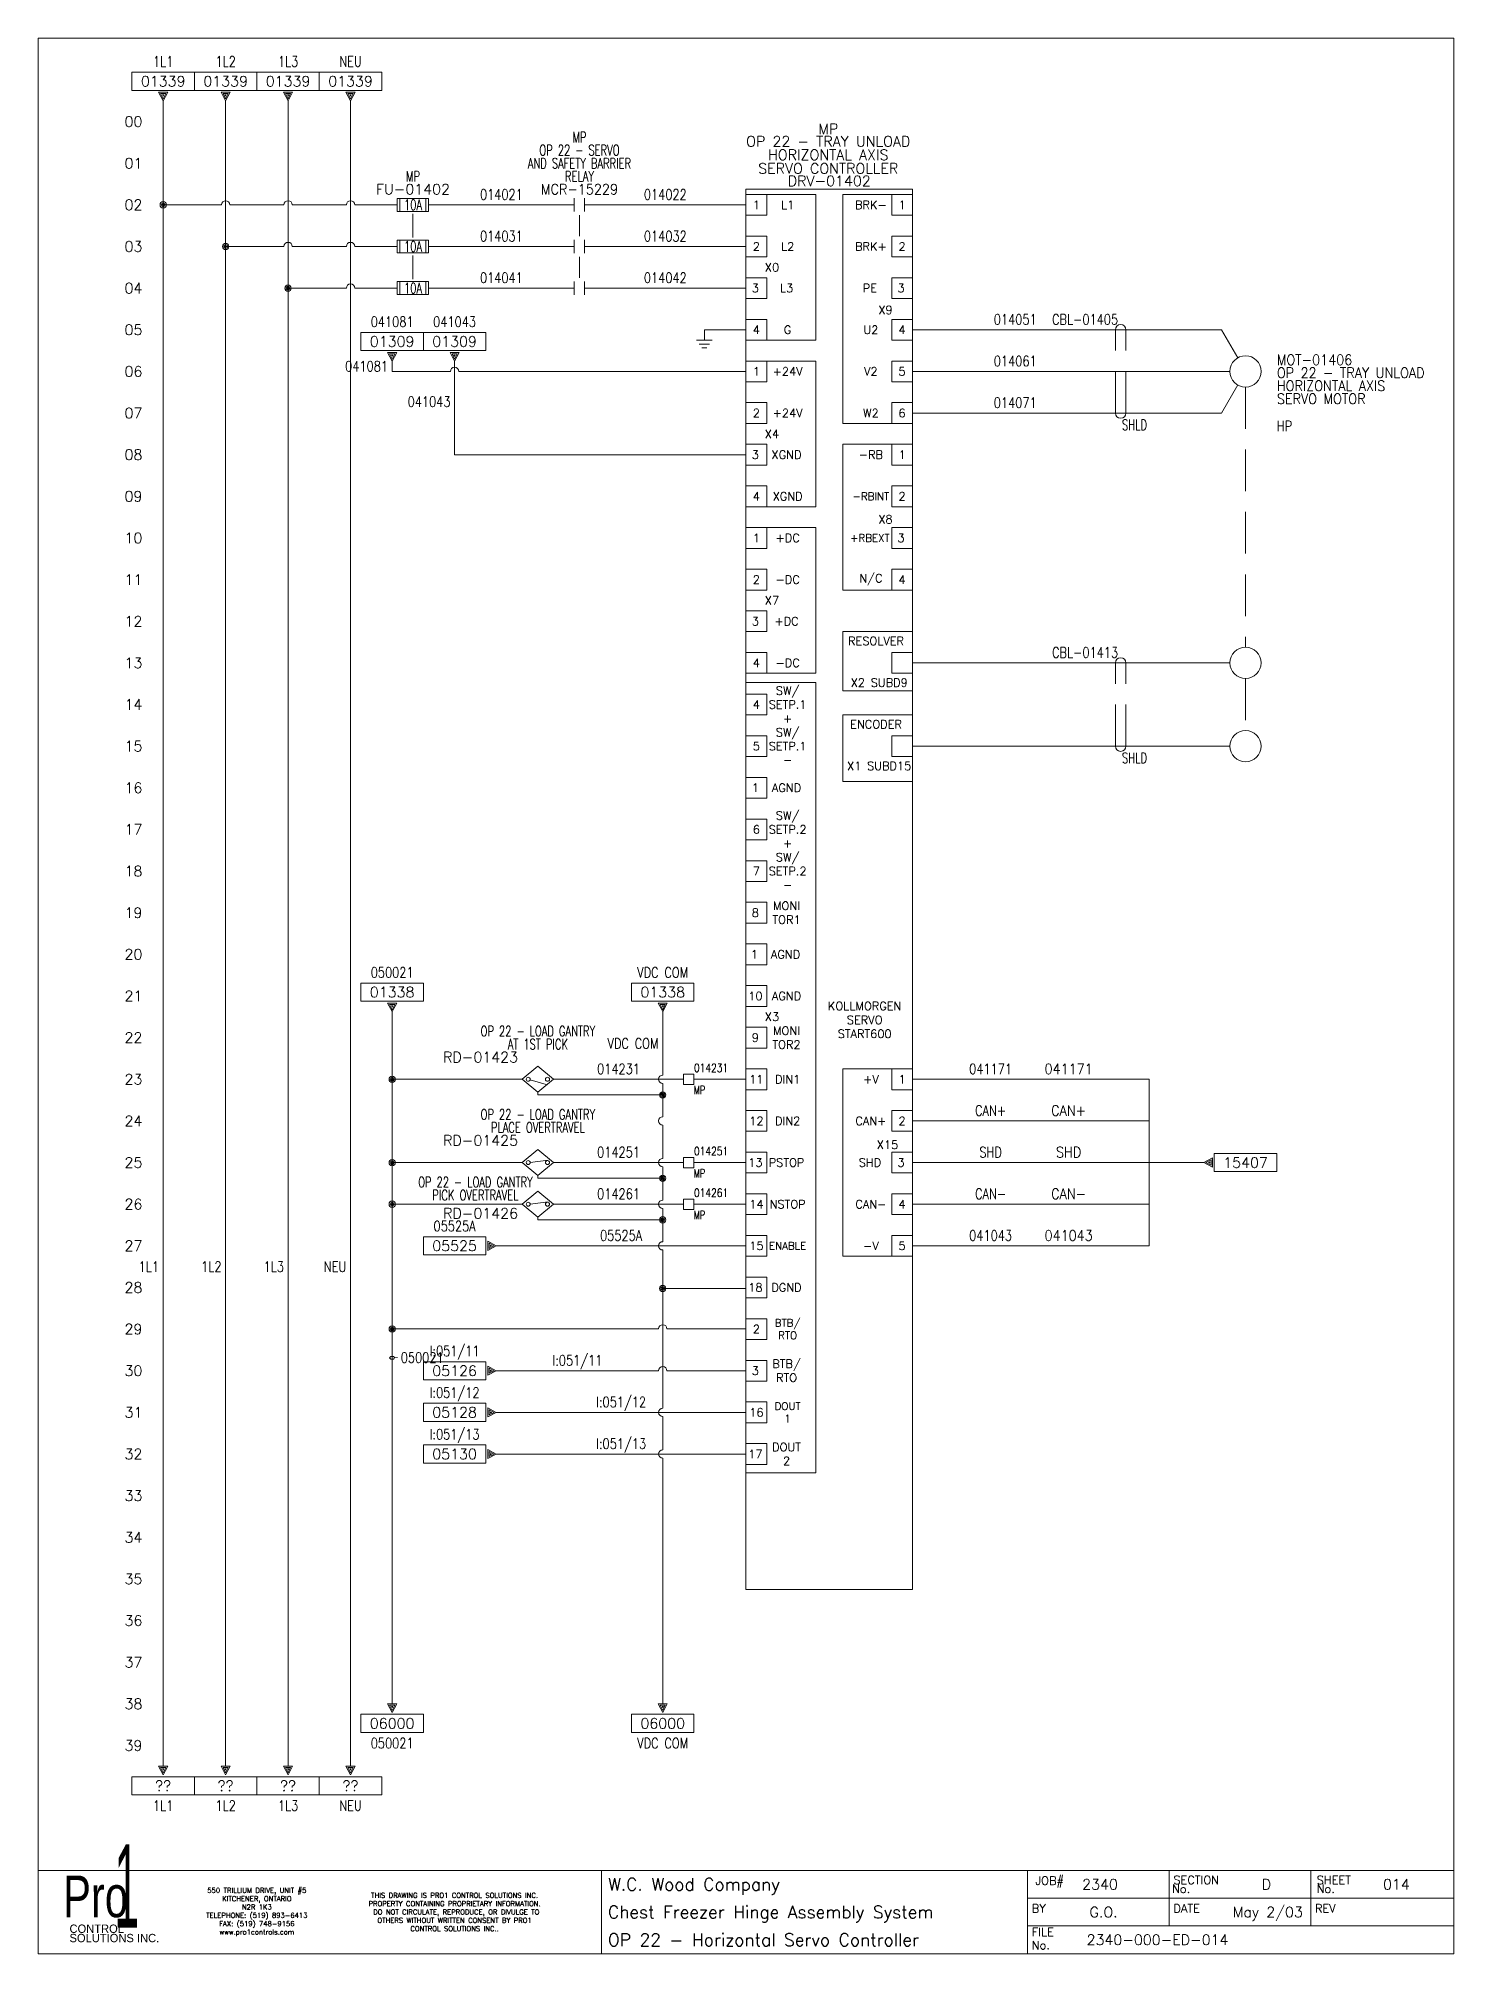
# Model space of a CAD drawing. Header units: inches. Extents: x 0 to 17, y 0 to 23.
import ezdxf
from ezdxf.enums import TextEntityAlignment as Align

# ---------------------------------------------------------------- set-up
doc = ezdxf.new("R2010")
doc.units = ezdxf.units.IN
doc.header["$MEASUREMENT"] = 0
doc.linetypes.add('DASHED', pattern=[0.75, 0.5, -0.25])
doc.layers.get('0').update_dxf_attribs({"lineweight": 5})
for name, color, linetype, lineweight in [('_MULTI_WIRE', 9, 'Continuous', 5), ('BOARDER', 5, 'Continuous', 5), ('DESC', 1, 'Continuous', 5), ('DESCCHILD', 1, 'Continuous', 5), ('LINK', 7, 'DASHED', 5), ('LOC', 252, 'Continuous', 5), ('MISC', 2, 'Continuous', 5), ('SYMS', 7, 'Continuous', 5), ('TAGS', 2, 'Continuous', 5), ('Title_Block_Info', 2, 'Continuous', 5), ('WIRENO', 1, 'Continuous', 5), ('WIRES', 7, 'Continuous', 5), ('XREF', 1, 'Continuous', 5)]:
    doc.layers.add(name, color=color, linetype=linetype, lineweight=lineweight)
doc.layers.add('WIRENO_DEST', color=1, linetype='Continuous')
doc.styles.add('SIVAN', font='sivan.TTF', dxfattribs={"height": 1})
doc.styles.add('STACCO', font='STAC222N.TTF', dxfattribs={"height": 1})
doc.styles.get("Standard").update_dxf_attribs({"font": 'romans.shx'})
doc.styles.add('WD', font='romans.shx')

msp = doc.modelspace()

# ---------------------------------------------------------------- texts
at = {"color": 2, "style": 'WD'}
for s, p in [('01', (1.25, 21.5)), ('02', (1.25, 21)), ('03', (1.25, 20.5)), ('04', (1.25, 20)), ('05', (1.25, 19.5)), ('06', (1.25, 19)), ('07', (1.25, 18.5)), ('08', (1.25, 18)), ('09', (1.25, 17.5)), ('10', (1.25, 17)), ('11', (1.25, 16.5)), ('12', (1.25, 16)), ('13', (1.25, 15.5)), ('14', (1.25, 15)), ('15', (1.25, 14.5)), ('16', (1.25, 14)), ('17', (1.25, 13.5)), ('18', (1.25, 13)), ('19', (1.25, 12.5)), ('20', (1.25, 12)), ('21', (1.25, 11.5)), ('22', (1.25, 11)), ('23', (1.25, 10.5)), ('24', (1.25, 10)), ('25', (1.25, 9.5)), ('26', (1.25, 9)), ('27', (1.25, 8.5)), ('28', (1.25, 8)), ('29', (1.25, 7.5)), ('30', (1.25, 7)), ('31', (1.25, 6.5)), ('32', (1.25, 6)), ('33', (1.25, 5.5)), ('34', (1.25, 5)), ('35', (1.25, 4.5)), ('36', (1.25, 4)), ('37', (1.25, 3.5)), ('38', (1.25, 3)), ('39', (1.25, 2.5))]:
    msp.add_text(s, height=0.125, dxfattribs=at).set_placement(p, align=Align.MIDDLE_RIGHT)

# ---------------------------------------------------------------- blocks, each defined once
blk = doc.blocks.new('WD_MLRH')
at = {"color": 2, "style": 'WD'}
blk.add_attdef('RUNGFIRST', text='', height=0.125, dxfattribs=at).set_placement((-0.25, 0), align=Align.MIDDLE_RIGHT)
at = {"style": 'WD', "flags": 1}
for tag, p in [('RUNGHORV', (-0.25, -0.127)), ('RUNGDIST', (-0.25, -0.2)), ('RUNGCNT', (-0.25, -0.237)), ('RUNGINC', (-0.25, -0.163)), ('WIRE-START', (-0.25, -0.356)), ('WIRE-GSUF', (-0.25, -0.396)), ('PH3SPACE', (-0.25, -0.437)), ('WIREMODE', (-0.25, -0.281)), ('WIREFMT', (-0.25, -0.321))]:
    blk.add_attdef(tag, text='', height=0.025, dxfattribs=at).set_placement(p, align=Align.RIGHT)
blk = doc.blocks.new('HA2D2')
for p, q in [((0.375, 0.344), (-0.375, 0.344)), ((-0.375, 0.344), (-0.375, 0.125)), ((0.375, 0.125), (0.375, 0.344)), ((-0.375, 0.125), (0.375, 0.125)), ((0.055, 0.102), (-0.055, 0.102)), ((-0.055, 0.102), (0, 0)), ((0, 0.023), (-0.031, 0.086)), ((-0.031, 0.086), (0.031, 0.086)), ((0, 0.055), (-0.008, 0.07)), ((-0.008, 0.07), (0.008, 0.07)), ((0, 0), (0.055, 0.102)), ((0.031, 0.086), (0, 0.023)), ((0.008, 0.07), (0, 0.055))]:
    blk.add_line(p, q)
at = {"style": 'WD', "width": 0.8, "flags": 8}
for tag, p in [('DESC1', (0, 0.722)), ('WIRENO', (0, 0.534))]:
    blk.add_attdef(tag, text='', height=0.125, dxfattribs=at).set_placement(p, align=Align.TOP_CENTER)
at = {"style": 'WD'}
blk.add_attdef('XREF', text='', height=0.125, dxfattribs=at).set_placement((0, 0.172), align=Align.CENTER)
at = {"style": 'WD', "flags": 1}
for tag, p in [('X8TERM01', (0, 0)), ('SIGCODE', (0.088, 0.066))]:
    blk.add_attdef(tag, p, '', height=0.01, dxfattribs=at)
blk = doc.blocks.new('WD_WNV')
at = {"linetype": 'Continuous', "style": 'WD', "width": 0.8}
blk.add_attdef('WIRENO', text='', height=0.125, dxfattribs=at).set_placement((-0.05, 0), align=Align.MIDDLE_RIGHT)
blk = doc.blocks.new('HA2S4')
for p, q in [((-0.055, 0), (0.055, 0)), ((0, -0.102), (-0.055, 0)), ((0.055, 0), (0, -0.102)), ((0.375, -0.125), (-0.375, -0.125)), ((-0.375, -0.125), (-0.375, -0.344)), ((-0.031, -0.016), (0, -0.078)), ((0.031, -0.016), (-0.031, -0.016)), ((-0.008, -0.031), (0, -0.047)), ((0.008, -0.031), (-0.008, -0.031)), ((0, -0.078), (0.031, -0.016)), ((0, -0.047), (0.008, -0.031)), ((0.375, -0.344), (0.375, -0.125)), ((-0.375, -0.344), (0.375, -0.344))]:
    blk.add_line(p, q)
at = {"style": 'WD', "flags": 1}
for tag, p in [('X2TERM01', (0, 0)), ('SIGCODE', (0.088, -0.059))]:
    blk.add_attdef(tag, p, '', height=0.01, dxfattribs=at)
at = {"style": 'WD'}
blk.add_attdef('XREF', text='', height=0.125, dxfattribs=at).set_placement((0, -0.297), align=Align.CENTER)
at = {"style": 'WD', "width": 0.8, "flags": 8}
for tag, p in [('WIRENO', (0, -0.409)), ('DESC1', (0, -0.597))]:
    blk.add_attdef(tag, text='', height=0.125, dxfattribs=at).set_placement(p, align=Align.TOP_CENTER)
blk = doc.blocks.new('WDDOT')
for radius in [0.0375, 0.0234, 0.0116]:
    blk.add_circle((0, 0), radius)
blk = doc.blocks.new('VGND2')
for p, q in [((0.09375, 0), (-0.09375, 0)), ((-0.0625, -0.046875), (0.0625, -0.046875)), ((-0.03125, -0.09375), (0.03125, -0.09375))]:
    blk.add_line(p, q)
at = {"style": 'WD', "flags": 1}
blk.add_attdef('X2TERM01', (0, 0), '', height=0.01, dxfattribs=at)
blk = doc.blocks.new('HMO13')
blk.add_circle((0, 0), 0.188)
at = {"style": 'WD'}
for tag, p, width in [('INST', (0.381, 0.403), 0.7), ('LOC', (0.381, 0.234), 0.7), ('TAG1', (0.375, 0.077), 0.9), ('DESC1', (0.376, -0.079), 0.9), ('DESC2', (0.376, -0.235), 0.9), ('RATING1', (0.375, -0.562), 0.8), ('DESC3', (0.376, -0.391), 0.9), ('RATING2', (0.375, -0.719), 0.8), ('RATING3', (0.375, -0.875), 0.8), ('RATING4', (0.375, -1.031), 0.8)]:
    blk.add_attdef(tag, p, '', height=0.125, dxfattribs=dict(at, width=width))
at = {"style": 'WD', "flags": 1}
for tag, p in [('X4TERM02', (-0.188, 0)), ('X0TERM01', (-0.094, 0.162)), ('X0TERM03', (-0.094, -0.162)), ('X0TERM04', (0.133, -0.133))]:
    blk.add_attdef(tag, p, '', height=0.01, dxfattribs=at)
at = {"linetype": 'Continuous', "style": 'WD', "flags": 9}
blk.add_attdef('ASSYCODE', text='', height=0.01, dxfattribs=at).set_placement((0, 0.125), align=Align.CENTER)
at = {"style": 'WD', "flags": 9}
blk.add_attdef('FAMILY', text='', height=0.01, dxfattribs=at).set_placement((-0.005, 0.17), align=Align.CENTER)
at = {"linetype": 'Continuous', "style": 'WD', "flags": 1}
for tag, p in [('MFG', (0, 0.14)), ('CAT', (0, 0.159))]:
    blk.add_attdef(tag, text='', height=0.01, dxfattribs=at).set_placement(p, align=Align.MIDDLE)
blk = doc.blocks.new('WD_WNH')
at = {"linetype": 'Continuous', "style": 'WD', "width": 0.8}
blk.add_attdef('WIRENO', text='', height=0.125, dxfattribs=at).set_placement((0, 0.0625), align=Align.CENTER)
blk = doc.blocks.new('HFU1')
for p, q in [((-0.188, -0.078), (-0.188, 0.078)), ((-0.188, 0.078), (0.188, 0.078)), ((-0.156, 0.078), (-0.156, -0.078)), ((0.156, 0.078), (0.156, -0.078)), ((0.188, 0.078), (0.188, -0.078)), ((0.188, -0.078), (-0.188, -0.078))]:
    blk.add_line(p, q)
at = {"style": 'WD', "width": 0.7}
for tag, p in [('INST', (0, 0.451)), ('LOC', (0, 0.281))]:
    blk.add_attdef(tag, text='', height=0.125, dxfattribs=at).set_placement(p, align=Align.CENTER)
at = {"style": 'WD'}
blk.add_attdef('TAG1', text='', height=0.125, dxfattribs=at).set_placement((0, 0.125), align=Align.CENTER)
at = {"linetype": 'Continuous', "style": 'WD', "flags": 9}
for tag, p in [('ASSYCODE', (0.157, 0.251)), ('MFG', (0.156, 0.083)), ('CAT', (0.156, 0.102))]:
    blk.add_attdef(tag, text='', height=0.01, dxfattribs=at).set_placement(p, align=Align.CENTER)
at = {"style": 'WD', "width": 0.7}
blk.add_attdef('RATING1', text='', height=0.125, dxfattribs=at).set_placement((0, 0), align=Align.MIDDLE_CENTER)
at = {"style": 'WD'}
for tag, p, flags in [('X4TERM01', (-0.188, 0), 1), ('FAMILY', (0.129, 0.108), 9), ('X1TERM02', (0.188, 0), 1)]:
    blk.add_attdef(tag, p, '', height=0.01, dxfattribs=dict(at, flags=flags))
for tag, p in [('X2LINK', (0, 0.109)), ('X8LINK', (0, -0.109))]:
    blk.add_attdef(tag, p, '', height=0.01, dxfattribs=at)
at = {"linetype": 'Continuous', "style": 'WD', "flags": 8}
blk.add_attdef('TERM01', text='', height=0.125, dxfattribs=at).set_placement((-0.25, -0.031), align=Align.TOP_RIGHT)
blk.add_attdef('TERM02', text='', height=0.125, dxfattribs=at).set_placement((0.25, -0.031), align=Align.TOP_LEFT)
blk = doc.blocks.new('HFU2')
for p, q in [((-0.188, -0.078), (-0.188, 0.078)), ((-0.188, 0.078), (0.188, 0.078)), ((-0.156, 0.078), (-0.156, -0.078)), ((0.156, 0.078), (0.156, -0.078)), ((0.188, 0.078), (0.188, -0.078)), ((0.188, -0.078), (-0.188, -0.078))]:
    blk.add_line(p, q)
at = {"style": 'WD', "width": 0.7}
for tag, p in [('INST', (0, 0.451)), ('LOC', (0, 0.281))]:
    blk.add_attdef(tag, text='', height=0.125, dxfattribs=at).set_placement(p, align=Align.CENTER)
at = {"style": 'WD'}
blk.add_attdef('TAG2', text='', height=0.125, dxfattribs=at).set_placement((0, 0.125), align=Align.CENTER)
at = {"linetype": 'Continuous', "style": 'WD', "flags": 9}
for tag, p in [('FAMILY', (0.157, 0.251)), ('ASSYCODE', (0.188, 0.235)), ('MFG', (0.156, 0.083)), ('CAT', (0.156, 0.102))]:
    blk.add_attdef(tag, text='', height=0.01, dxfattribs=at).set_placement(p, align=Align.CENTER)
at = {"style": 'WD', "width": 0.7}
blk.add_attdef('RATING1', text='', height=0.125, dxfattribs=at).set_placement((0, 0), align=Align.MIDDLE_CENTER)
at = {"style": 'WD', "flags": 1}
for tag, p in [('X4TERM01', (-0.188, 0)), ('X1TERM02', (0.188, 0))]:
    blk.add_attdef(tag, p, '', height=0.01, dxfattribs=at)
at = {"style": 'WD'}
for tag, p in [('X2LINK', (0, 0.109)), ('X8LINK', (0, -0.109))]:
    blk.add_attdef(tag, p, '', height=0.01, dxfattribs=at)
at = {"linetype": 'Continuous', "style": 'WD', "flags": 8}
blk.add_attdef('TERM01', text='', height=0.125, dxfattribs=at).set_placement((-0.25, -0.031), align=Align.TOP_RIGHT)
blk.add_attdef('TERM02', text='', height=0.125, dxfattribs=at).set_placement((0.25, -0.031), align=Align.TOP_LEFT)
blk = doc.blocks.new('HMS21')
at = {"linetype": 'Continuous'}
for p, q in [((-0.062, 0.08), (-0.062, -0.08)), ((0.062, 0.08), (0.062, -0.08))]:
    blk.add_line(p, q, dxfattribs=at)
at = {"style": 'WD'}
for tag, width, p in [('DESC1', 0.7, (0, 0.594)), ('LOC', 0.7, (0, 0.75)), ('DESC2', 0.7, (0, 0.437)), ('TAG2', 0.9, (0, 0.125)), ('DESC3', 0.7, (0, 0.281)), ('XREF', 0.7, (0, -0.297)), ('INST', 0.7, (0, -0.438))]:
    blk.add_attdef(tag, text='', height=0.125, dxfattribs=dict(at, width=width)).set_placement(p, align=Align.CENTER)
for tag, p, flags in [('X4TERM01', (-0.062, 0), 1), ('X1TERM02', (0.062, 0), 1), ('FAMILY', (0.097, 0.053), 9), ('CONTACT', (0.097, 0.036), 1)]:
    blk.add_attdef(tag, p, '', height=0.01, dxfattribs=dict(at, flags=flags))
for tag, p in [('X2LINK', (0, 0.125)), ('X8LINK', (0, -0.125))]:
    blk.add_attdef(tag, p, '', height=0.01, dxfattribs=at)
at = {"linetype": 'Continuous', "style": 'WD', "flags": 8}
blk.add_attdef('TERM01', text='', height=0.125, dxfattribs=at).set_placement((-0.125, -0.031), align=Align.TOP_RIGHT)
blk.add_attdef('TERM02', text='', height=0.125, dxfattribs=at).set_placement((0.125, -0.031), align=Align.TOP_LEFT)
blk = doc.blocks.new('HA1D1_INLINE')
blk.add_line((0, 0), (0.0625, 0))
at = {"style": 'WD', "width": 0.9}
blk.add_attdef('WIRENO', text='', height=0.125, dxfattribs=at).set_placement((0, 0.0625), align=Align.CENTER)
at = {"style": 'WD', "flags": 1}
for tag, p in [('X4TERM01', (0, 0)), ('X1TERM02', (0.0625, 0)), ('SIGCODE', (0, -0.0625))]:
    blk.add_attdef(tag, p, '', height=0.01, dxfattribs=at)
at = {"style": 'WD', "oblique": 15, "width": 0.9}
blk.add_attdef('DESC1', text='', height=0.125, dxfattribs=at).set_placement((0, -0.125), align=Align.MIDDLE_CENTER)
at = {"style": 'WD', "width": 0.9, "flags": 1}
blk.add_attdef('XREF', text='', height=0.125, dxfattribs=at).set_placement((0, -0.25), align=Align.TOP_CENTER)
blk = doc.blocks.new('HDRV1_KOLLMORGEN_SERVOSTAR_600')
at = {"linetype": 'Continuous'}
for points in [[(-1, 0.188), (1, 0.188), (1, -16.625), (-1, -16.625)], [(-1, -0.125), (-0.75, -0.125), (-0.75, 0.125), (-1, 0.125)], [(0.75, -0.125), (1, -0.125), (1, 0.125), (0.75, 0.125)], [(-1, -0.625), (-0.75, -0.625), (-0.75, -0.375), (-1, -0.375)], [(0.75, -0.625), (1, -0.625), (1, -0.375), (0.75, -0.375)], [(-1, -1.125), (-0.75, -1.125), (-0.75, -0.875), (-1, -0.875)], [(0.75, -1.125), (1, -1.125), (1, -0.875), (0.75, -0.875)], [(-1, -1.625), (-0.75, -1.625), (-0.75, -1.375), (-1, -1.375)], [(0.75, -1.625), (1, -1.625), (1, -1.375), (0.75, -1.375)], [(-1, -2.125), (-0.75, -2.125), (-0.75, -1.875), (-1, -1.875)], [(0.75, -2.125), (1, -2.125), (1, -1.875), (0.75, -1.875)], [(-1, -2.625), (-0.75, -2.625), (-0.75, -2.375), (-1, -2.375)], [(0.75, -2.625), (1, -2.625), (1, -2.375), (0.75, -2.375)], [(-1, -3.125), (-0.75, -3.125), (-0.75, -2.875), (-1, -2.875)], [(0.75, -3.125), (1, -3.125), (1, -2.875), (0.75, -2.875)], [(-1, -3.625), (-0.75, -3.625), (-0.75, -3.375), (-1, -3.375)], [(0.75, -3.625), (1, -3.625), (1, -3.375), (0.75, -3.375)], [(-1, -4.125), (-0.75, -4.125), (-0.75, -3.875), (-1, -3.875)], [(0.75, -4.125), (1, -4.125), (1, -3.875), (0.75, -3.875)], [(-1, -4.625), (-0.75, -4.625), (-0.75, -4.375), (-1, -4.375)], [(0.75, -4.625), (1, -4.625), (1, -4.375), (0.75, -4.375)], [(-1, -5.125), (-0.75, -5.125), (-0.75, -4.875), (-1, -4.875)], [(-1, -5.625), (-0.75, -5.625), (-0.75, -5.375), (-1, -5.375)], [(0.75, -5.625), (1, -5.625), (1, -5.375), (0.75, -5.375)], [(-1, -6.125), (-0.75, -6.125), (-0.75, -5.875), (-1, -5.875)], [(-1, -6.625), (-0.75, -6.625), (-0.75, -6.375), (-1, -6.375)], [(0.75, -6.625), (1, -6.625), (1, -6.375), (0.75, -6.375)], [(-1, -7.125), (-0.75, -7.125), (-0.75, -6.875), (-1, -6.875)], [(-1, -7.625), (-0.75, -7.625), (-0.75, -7.375), (-1, -7.375)], [(-1, -8.125), (-0.75, -8.125), (-0.75, -7.875), (-1, -7.875)], [(-1, -8.625), (-0.75, -8.625), (-0.75, -8.375), (-1, -8.375)], [(-1, -9.125), (-0.75, -9.125), (-0.75, -8.875), (-1, -8.875)], [(-1, -9.625), (-0.75, -9.625), (-0.75, -9.375), (-1, -9.375)], [(-1, -10.125), (-0.75, -10.125), (-0.75, -9.875), (-1, -9.875)], [(-1, -10.625), (-0.75, -10.625), (-0.75, -10.375), (-1, -10.375)], [(0.75, -10.625), (1, -10.625), (1, -10.375), (0.75, -10.375)], [(-1, -11.125), (-0.75, -11.125), (-0.75, -10.875), (-1, -10.875)], [(0.75, -11.125), (1, -11.125), (1, -10.875), (0.75, -10.875)], [(-1, -11.625), (-0.75, -11.625), (-0.75, -11.375), (-1, -11.375)], [(0.75, -11.625), (1, -11.625), (1, -11.375), (0.75, -11.375)], [(-1, -12.125), (-0.75, -12.125), (-0.75, -11.875), (-1, -11.875)], [(0.75, -12.125), (1, -12.125), (1, -11.875), (0.75, -11.875)], [(-1, -12.625), (-0.75, -12.625), (-0.75, -12.375), (-1, -12.375)], [(0.75, -12.625), (1, -12.625), (1, -12.375), (0.75, -12.375)], [(-1, -13.125), (-0.75, -13.125), (-0.75, -12.875), (-1, -12.875)], [(-1, -13.625), (-0.75, -13.625), (-0.75, -13.375), (-1, -13.375)], [(-1, -14.125), (-0.75, -14.125), (-0.75, -13.875), (-1, -13.875)], [(-1, -14.625), (-0.75, -14.625), (-0.75, -14.375), (-1, -14.375)], [(-1, -15.125), (-0.75, -15.125), (-0.75, -14.875), (-1, -14.875)]]:
    blk.add_lwpolyline(points, close=True, dxfattribs=at)
for points in [[(-1, 0.125), (-0.163, 0.125), (-0.163, -1.625), (-1, -1.625)], [(0.162, 0.125), (1, 0.125), (1, -2.625), (0.162, -2.625)], [(-1, -1.875), (-0.163, -1.875), (-0.163, -3.625), (-1, -3.625)], [(0.162, -2.875), (1, -2.875), (1, -4.625), (0.162, -4.625)], [(-1, -3.875), (-0.163, -3.875), (-0.163, -5.625), (-1, -5.625)], [(0.162, -5.125), (1, -5.125), (1, -5.837), (0.162, -5.837)], [(-1, -5.737), (-0.163, -5.737), (-0.163, -15.225), (-1, -15.225)], [(0.162, -6.125), (1, -6.125), (1, -6.925), (0.162, -6.925)], [(0.162, -10.375), (1, -10.375), (1, -12.625), (0.162, -12.625)]]:
    blk.add_lwpolyline(points, close=True)
at = {"linetype": 'Continuous', "attachment_point": 5}
for s, insert, char_height, width in [('1', (-0.875, 0), 0.1, 0.259), ('L1', (-0.5, 0), 0.1, 0.25925), ('BRK-', (0.5, 0), 0.1, 0.259), ('1', (0.875, 0), 0.1, 0.259), ('2', (-0.875, -0.5), 0.1, 0.25), ('L2', (-0.5, -0.5), 0.1, 0.25), ('BRK+', (0.5, -0.5), 0.1, 0.25), ('2', (0.875, -0.5), 0.1, 0.25), ('X0', (-0.688, -0.75), 0.1, 0.25), ('3', (-0.888, -1), 0.1, 0.25), ('L3', (-0.513, -1), 0.1, 0.25), ('PE', (0.488, -1), 0.1, 0.25), ('3', (0.862, -1), 0.1, 0.25), ('X9', (0.675, -1.262), 0.1, 0.25), ('4', (-0.875, -1.5), 0.1, 0.25), ('G', (-0.5, -1.5), 0.1, 0.25), ('U2', (0.5, -1.5), 0.1, 0.25), ('4', (0.875, -1.5), 0.1, 0.25), ('1', (-0.875, -2), 0.1, 0.259), ('+24V', (-0.5, -2), 0.1, 0.259), ('V2', (0.5, -2), 0.1, 0.259), ('5', (0.875, -2), 0.1, 0.259), ('2', (-0.875, -2.5), 0.1, 0.25), ('+24V', (-0.5, -2.5), 0.1, 0.25), ('W2', (0.5, -2.5), 0.1, 0.25), ('6', (0.875, -2.5), 0.1, 0.25), ('X4', (-0.688, -2.75), 0.1, 0.25), ('3', (-0.888, -3), 0.1, 0.25), ('XGND', (-0.513, -3), 0.1, 0.25), ('-RB', (0.5, -3), 0.1, 0.259), ('1', (0.875, -3), 0.1, 0.259), ('4', (-0.875, -3.5), 0.1, 0.25), ('XGND', (-0.5, -3.5), 0.1, 0.25), ('2', (0.875, -3.5), 0.1, 0.25), ('-RBINT', (0.5, -3.5), 0.09, 0.2), ('X8', (0.675, -3.775), 0.1, 0.25), ('1', (-0.875, -4), 0.1, 0.259), ('+DC', (-0.5, -4), 0.1, 0.259), ('+RBEXT', (0.488, -4), 0.09, 0.25), ('3', (0.862, -4), 0.1, 0.25), ('2', (-0.875, -4.5), 0.1, 0.25), ('-DC', (-0.5, -4.5), 0.1, 0.25), ('N/C', (0.5, -4.5), 0.1, 0.25), ('4', (0.875, -4.5), 0.1, 0.25), ('X7', (-0.688, -4.75), 0.1, 0.25), ('3', (-0.888, -5), 0.1, 0.25), ('+DC', (-0.513, -5), 0.1, 0.25), ('RESOLVER', (0.562, -5.237), 0.1, 0.25), ('4', (-0.875, -5.5), 0.1, 0.25), ('-DC', (-0.5, -5.5), 0.1, 0.25), ('X2 SUBD9', (0.6, -5.737), 0.1, 0.8125), ('4', (-0.875, -6), 0.1, 0.259), ('SW/\\PSETP.1\\P+', (-0.5, -6), 0.1, 0.259), ('ENCODER', (0.562, -6.237), 0.1, 0.25), ('SW/\\PSETP.1\\P-', (-0.5, -6.5), 0.1, 0.25), ('5', (-0.875, -6.5), 0.1, 0.25), ('X1 SUBD15', (0.6, -6.737), 0.1, 0.813), ('1', (-0.888, -7), 0.1, 0.25), ('AGND', (-0.513, -7), 0.1, 0.25), ('SW/\\PSETP.2\\P+', (-0.5, -7.5), 0.1, 0.25), ('6', (-0.875, -7.5), 0.1, 0.25), ('SW/\\PSETP.2\\P-', (-0.5, -8), 0.1, 0.259), ('7', (-0.875, -8), 0.1, 0.259), ('8', (-0.888, -8.5), 0.1, 0.25), ('MONI\\PTOR1', (-0.513, -8.5), 0.1, 0.25), ('1', (-0.9, -9), 0.1, 0.25), ('AGND', (-0.525, -9), 0.1, 0.25), ('10', (-0.888, -9.5), 0.1, 0.25), ('AGND', (-0.513, -9.5), 0.1, 0.25), ('KOLLMORGEN\\PSERVO START600', (0.425, -9.787), 0.1, 0.25), ('X3', (-0.688, -9.75), 0.1, 0.25), ('MONI\\PTOR2', (-0.513, -10), 0.1, 0.259), ('9', (-0.888, -10), 0.1, 0.259), ('11', (-0.875, -10.5), 0.1, 0.259), ('DIN1', (-0.5, -10.5), 0.1, 0.259), ('+V', (0.5, -10.5), 0.1, 0.259), ('1', (0.875, -10.5), 0.1, 0.259), ('12', (-0.875, -11), 0.1, 0.25), ('DIN2', (-0.5, -11), 0.1, 0.25), ('CAN+', (0.5, -11), 0.1, 0.25), ('2', (0.875, -11), 0.1, 0.25), ('X15', (0.7, -11.287), 0.1, 0.25), ('13', (-0.888, -11.5), 0.1, 0.25), ('PSTOP', (-0.513, -11.5), 0.1, 0.25), ('SHD', (0.488, -11.5), 0.1, 0.25), ('3', (0.862, -11.5), 0.1, 0.25), ('14', (-0.875, -12), 0.1, 0.25), ('NSTOP', (-0.5, -12), 0.1, 0.25), ('CAN-', (0.5, -12), 0.1, 0.25), ('4', (0.875, -12), 0.1, 0.25), ('15', (-0.875, -12.5), 0.1, 0.259), ('ENABLE', (-0.5, -12.5), 0.09, 0.259), ('-V', (0.5, -12.5), 0.1, 0.259), ('5', (0.875, -12.5), 0.1, 0.259), ('18', (-0.888, -13), 0.1, 0.25), ('DGND', (-0.513, -13), 0.1, 0.25), ('2', (-0.875, -13.5), 0.1, 0.259), ('BTB/\\PRTO', (-0.5, -13.5), 0.09, 0.259), ('3', (-0.888, -14), 0.1, 0.25), ('BTB/\\PRTO', (-0.513, -14), 0.1, 0.25), ('16', (-0.875, -14.5), 0.1, 0.259), ('DOUT 1', (-0.5, -14.5), 0.09, 0.259), ('17', (-0.888, -15), 0.1, 0.25), ('DOUT 2', (-0.513, -15), 0.1, 0.25)]:
    blk.add_mtext(s, dxfattribs=dict(at, insert=insert, char_height=char_height, width=width))
at = {"style": 'WD'}
for tag, p in [('INST', (-0.012, 1.013)), ('LOC', (-0.012, 0.85)), ('DESC1', (-0.012, 0.7)), ('DESC2', (-0.012, 0.538)), ('DESC3', (-0.012, 0.375)), ('TAG1', (0, 0.225))]:
    blk.add_attdef(tag, text='', height=0.125, dxfattribs=at).set_placement(p, align=Align.CENTER)
at = {"style": 'WD', "flags": 1}
for tag, p, height in [('X4TERM01', (-1, 0), 0.005), ('X1TERM25', (1, 0), 0.005), ('X4TERM02', (-1, -0.5), 0.005), ('X1TERM26', (1, -0.5), 0.005), ('X4TERM03', (-1, -1), 0.005), ('FAMILY', (-0.075, -0.975), 0.01), ('X1TERM27', (1, -1), 0.005), ('MFG', (-0.037, -1.238), 0.01), ('X4TERM04', (-1, -1.5), 0.005), ('ASSYCODE', (-0.3, -1.45), 0.01), ('CAT', (-0.163, -1.438), 0.01), ('X1TERM28', (1, -1.5), 0.005), ('X4TERM05', (-1, -2), 0.005), ('X1TERM29', (1, -2), 0.005), ('X4TERM05', (-1, -2.5), 0.005), ('X1TERM30', (1, -2.5), 0.005), ('X4TERM06', (-1, -3), 0.005), ('X1TERM31', (1, -3), 0.005), ('X4TERM07', (-1, -3.5), 0.005), ('X1TERM32', (1, -3.5), 0.005), ('X4TERM23', (-1, -4), 0.005), ('X1TERM33', (1, -4), 0.005), ('X4TERM24', (-1, -4.5), 0.005), ('X1TERM34', (1, -4.5), 0.005), ('X4TERM25', (-1, -5), 0.005), ('X4TERM26', (-1, -5.5), 0.005), ('X1TERM36', (1, -5.5), 0.005), ('X4TERM08', (-1, -6), 0.005), ('X4TERM09', (-1, -6.5), 0.005), ('X1TERM37', (1, -6.5), 0.005), ('X4TERM10', (-1, -7.012), 0.005), ('X4TERM11', (-1, -7.5), 0.005), ('X4TERM12', (-1, -8), 0.005), ('X4TERM13', (-1, -8.5), 0.005), ('X4TERM14', (-1, -9), 0.005), ('X4TERM15', (-1, -9.5), 0.005), ('X4TERM16', (-1, -10), 0.005), ('X4TERM17', (-1, -10.5), 0.005), ('X1TERM90', (1, -10.5), 0.005), ('X4TERM18', (-1, -11), 0.005), ('X1TERM91', (1, -11), 0.005), ('X4TERM19', (-1, -11.5), 0.005), ('X1TERM92', (1, -11.512), 0.005), ('X4TERM20', (-1, -12), 0.005), ('X1TERM93', (1, -12), 0.005), ('X4TERM21', (-1, -12.5), 0.005), ('X1TERM94', (1, -12.5), 0.005), ('X4TERM22', (-1, -13.012), 0.005), ('X4TERM23', (-1, -13.5), 0.005), ('X4TERM24', (-1, -14.012), 0.005), ('X4TERM50', (-1, -14.5), 0.005), ('X4TERM51', (-1, -15.012), 0.005)]:
    blk.add_attdef(tag, p, '', height=height, dxfattribs=at)
blk = doc.blocks.new('HRD12')
for p, q in [((0, 0.156), (-0.188, 0)), ((-0.188, 0), (0, -0.156)), ((0.188, 0), (0, 0.156)), ((0, -0.156), (0.188, 0))]:
    blk.add_line(p, q)
at = {"linetype": 'Continuous'}
blk.add_line((-0.092, 0.002), (0.122, 0.028), dxfattribs=at)
for centre in [(-0.116, 0), (0.116, 0)]:
    blk.add_circle(centre, 0.0242)
at = {"style": 'WD', "width": 0.7}
for tag, p in [('INST', (0, 0.841)), ('LOC', (0, 0.672)), ('DESC1', (0, 0.516)), ('DESC2', (0, 0.359)), ('XREF', (0.438, -0.312))]:
    blk.add_attdef(tag, text='', height=0.125, dxfattribs=at).set_placement(p, align=Align.CENTER)
at = {"style": 'WD'}
blk.add_attdef('TAG1', text='', height=0.125, dxfattribs=at).set_placement((0, 0.203), align=Align.CENTER)
for tag, p in [('X2LINK', (0, 0.297)), ('X8LINK', (0, -0.203))]:
    blk.add_attdef(tag, p, '', height=0.01, dxfattribs=at)
for tag, p, flags in [('X4TERM01', (-0.188, 0), 1), ('FAMILY', (-0.036, 0.094), 9), ('CONTACT', (-0.036, 0.077), 1), ('X1TERM02', (0.188, 0), 1), ('X8TERM03', (0, -0.156), 1)]:
    blk.add_attdef(tag, p, '', height=0.01, dxfattribs=dict(at, flags=flags))
at = {"linetype": 'Continuous', "style": 'WD', "flags": 9}
for tag, p in [('ASSYCODE', (-0.016, 0.016)), ('MFG', (-0.011, 0.03)), ('CAT', (-0.011, 0.05))]:
    blk.add_attdef(tag, text='', height=0.01, dxfattribs=at).set_placement(p, align=Align.CENTER)
at = {"linetype": 'Continuous', "style": 'WD', "flags": 8}
for tag, p in [('TERM01', (-0.25, -0.031)), ('TERM03', (-0.047, -0.188))]:
    blk.add_attdef(tag, text='', height=0.125, dxfattribs=at).set_placement(p, align=Align.TOP_RIGHT)
blk.add_attdef('TERM02', text='', height=0.125, dxfattribs=at).set_placement((0.25, -0.031), align=Align.TOP_LEFT)
blk = doc.blocks.new('HRD11')
for p, q in [((0, 0.156), (-0.188, 0)), ((-0.188, 0), (0, -0.156)), ((0.188, 0), (0, 0.156)), ((0, -0.156), (0.188, 0))]:
    blk.add_line(p, q)
at = {"linetype": 'Continuous'}
blk.add_line((-0.094, -0.008), (0.098, -0.063), dxfattribs=at)
for centre in [(-0.116, 0), (0.116, 0)]:
    blk.add_circle(centre, 0.0242)
at = {"style": 'WD', "width": 0.7}
for tag, p in [('INST', (0, 0.841)), ('LOC', (0, 0.672)), ('DESC1', (0, 0.516)), ('DESC2', (0, 0.359)), ('XREF', (0.438, -0.312))]:
    blk.add_attdef(tag, text='', height=0.125, dxfattribs=at).set_placement(p, align=Align.CENTER)
at = {"style": 'WD'}
blk.add_attdef('TAG1', text='', height=0.125, dxfattribs=at).set_placement((0, 0.203), align=Align.CENTER)
for tag, p in [('X2LINK', (0, 0.297)), ('X8LINK', (0, -0.188))]:
    blk.add_attdef(tag, p, '', height=0.01, dxfattribs=at)
for tag, p, flags in [('X4TERM01', (-0.188, 0), 1), ('FAMILY', (0.038, 0.037), 9), ('CONTACT', (0.038, 0.02), 1), ('X1TERM02', (0.188, 0), 1), ('X8TERM03', (0, -0.156), 1)]:
    blk.add_attdef(tag, p, '', height=0.01, dxfattribs=dict(at, flags=flags))
at = {"linetype": 'Continuous', "style": 'WD', "flags": 9}
for tag, p in [('CAT', (0.063, -0.007)), ('ASSYCODE', (0.062, -0.043)), ('MFG', (0.063, -0.027))]:
    blk.add_attdef(tag, text='', height=0.01, dxfattribs=at).set_placement(p, align=Align.CENTER)
at = {"linetype": 'Continuous', "style": 'WD', "flags": 8}
for tag, p in [('TERM01', (-0.25, -0.031)), ('TERM03', (-0.031, -0.203))]:
    blk.add_attdef(tag, text='', height=0.125, dxfattribs=at).set_placement(p, align=Align.TOP_RIGHT)
blk.add_attdef('TERM02', text='', height=0.125, dxfattribs=at).set_placement((0.25, -0.031), align=Align.TOP_LEFT)
blk = doc.blocks.new('HA2D3')
for p, q in [((-0.125, 0.109), (-0.875, 0.109)), ((-0.875, 0.109), (-0.875, -0.109)), ((-0.125, 0.109), (-0.125, -0.109)), ((-0.102, 0.055), (-0.102, -0.055)), ((0, 0), (-0.102, 0.055)), ((-0.102, -0.055), (0, 0)), ((-0.086, 0.031), (-0.023, 0)), ((-0.086, -0.031), (-0.086, 0.031)), ((-0.023, 0), (-0.086, -0.031)), ((-0.07, 0.008), (-0.055, 0)), ((-0.07, -0.008), (-0.07, 0.008)), ((-0.055, 0), (-0.07, -0.008)), ((-0.875, -0.109), (-0.125, -0.109))]:
    blk.add_line(p, q)
at = {"style": 'WD', "width": 0.8, "flags": 8}
for tag, p in [('DESC1', (-0.5, 0.487)), ('WIRENO', (-0.5, 0.3))]:
    blk.add_attdef(tag, text='', height=0.125, dxfattribs=at).set_placement(p, align=Align.TOP_CENTER)
at = {"style": 'WD'}
blk.add_attdef('XREF', text='', height=0.125, dxfattribs=at).set_placement((-0.5, -0.062), align=Align.CENTER)
at = {"style": 'WD', "flags": 1}
for tag, p in [('SIGCODE', (-0.099, 0.066)), ('X1TERM01', (0, 0))]:
    blk.add_attdef(tag, p, '', height=0.01, dxfattribs=at)
blk = doc.blocks.new('HA2D1')
for p, q in [((0, 0), (0.102, 0.055)), ((0.102, -0.055), (0, 0)), ((0.086, 0.031), (0.023, 0)), ((0.023, 0), (0.086, -0.031)), ((0.07, 0.008), (0.055, 0)), ((0.055, 0), (0.07, -0.008)), ((0.07, -0.008), (0.07, 0.008)), ((0.086, -0.031), (0.086, 0.031)), ((0.102, 0.055), (0.102, -0.055)), ((0.125, 0.109), (0.125, -0.109)), ((0.875, 0.109), (0.125, 0.109)), ((0.875, -0.109), (0.875, 0.109)), ((0.125, -0.109), (0.875, -0.109))]:
    blk.add_line(p, q)
at = {"style": 'WD', "width": 0.8, "flags": 8}
for tag, p in [('WIRENO', (0.5, 0.3)), ('DESC1', (0.5, -0.169))]:
    blk.add_attdef(tag, text='', height=0.125, dxfattribs=at).set_placement(p, align=Align.TOP_CENTER)
at = {"style": 'WD', "flags": 1}
for tag, p in [('X4TERM01', (0, 0)), ('SIGCODE', (0.026, 0.066))]:
    blk.add_attdef(tag, p, '', height=0.01, dxfattribs=at)
at = {"style": 'WD'}
blk.add_attdef('XREF', text='', height=0.125, dxfattribs=at).set_placement((0.5, -0.063), align=Align.CENTER)
blk = doc.blocks.new('HT0W01')
for p, q in [((-0.062, 0.062), (0.062, 0.062)), ((-0.062, -0.062), (-0.062, 0.062)), ((0.062, 0.062), (0.062, -0.062)), ((0.062, -0.062), (-0.062, -0.062))]:
    blk.add_line(p, q)
at = {"style": 'WD', "width": 0.7}
for tag, p in [('INST', (0.062, 0.214)), ('LOC', (0.062, -0.178))]:
    blk.add_attdef(tag, p, '', height=0.1, dxfattribs=at)
at = {"style": 'WD', "flags": 1}
for tag, p, height in [('X4TERM01', (-0.062, 0), 0.01), ('X4TERMDESC01', (-0.055, -0.023), 0.025), ('X2TERMDESC01', (-0.006, 0.029), 0.025), ('X2TERM01', (0, 0.062), 0.01), ('X1TERMDESC01', (0.039, 0.007), 0.025), ('X1TERM01', (0.062, 0), 0.01), ('X8TERM01', (0, -0.062), 0.01), ('X8TERMDESC01', (0, -0.054), 0.025)]:
    blk.add_attdef(tag, p, '', height=height, dxfattribs=at)
at = {"linetype": 'Continuous', "style": 'WD'}
for tag, p, width, flags in [('WIRENO', (0.062, 0.087), 0.8, 8), ('TAGSTRIP', (0.05, -0.297), 0.9, 8), ('CAT', (0.213, -0.406), 0.8, 1)]:
    blk.add_attdef(tag, p, '', height=0.1, dxfattribs=dict(at, width=width, flags=flags))
at = {"linetype": 'Continuous', "style": 'WD', "width": 0.8, "flags": 1}
blk.add_attdef('MFG', text='', height=0.1, dxfattribs=at).set_placement((0.088, -0.406), align=Align.RIGHT)
at = {"style": 'WD', "width": 0.7, "flags": 1}
blk.add_attdef('ASSYCODE', (0.062, -0.281), '', height=0.01, dxfattribs=at)
blk = doc.blocks.new('TB_P')
at = {"color": 5}
blk.add_line((6.764, 0), (6.764, 1), dxfattribs=at)
at = {"color": 5, "linetype": 'Continuous'}
blk.add_line((15.283, 1), (15.283, 0.667), dxfattribs=at)
blk.add_lwpolyline([(0, 0), (17, 0), (17, 23), (0, 23)], close=True, dxfattribs=at)
at = {"layer": 'BOARDER', "linetype": 'Continuous'}
for p, q in [((0, 1), (17, 1)), ((0, 1), (0, 0)), ((11.882, 1), (11.882, 0.667)), ((11.882, 1), (11.882, 0)), ((11.882, 1), (11.882, 0)), ((11.882, 1), (11.882, 0)), ((13.583, 1), (13.583, 0.667)), ((11.882, 0.667), (17, 0.667)), ((13.583, 0.667), (13.583, 0.333)), ((15.283, 0.667), (15.283, 0.333)), ((11.882, 0.333), (17, 0.333))]:
    blk.add_line(p, q, dxfattribs=at)
at = {"color": 5, "char_height": 0.06, "attachment_point": 5, "style": 'WD'}
for s, insert, width in [('550 TRILLIUM DRIVE, UNIT #5\\PKITCHENER, ONTARIO\\PN2R 1K3\\PTELEPHONE: (519) 893-6413\\PFAX: (519) 748-9156\\Pwww.pro1controls.com', (2.625, 0.5), 1.804), ('THIS DRAWING IS PRO1 CONTROL SOLUTIONS INC. PROPERTY CONTAINING PROPRIETARY INFORMATION.  DO NOT CIRCULATE, REPRODUCE, OR DIVULGE TO OTHERS WITHOUT WRITTEN CONSENT BY PRO1 CONTROL SOLUTIONS INC..', (5, 0.5), 2.264)]:
    blk.add_mtext(s, dxfattribs=dict(at, insert=insert, width=width))
at = {"color": 2, "linetype": 'Continuous', "style": 'WD', "flags": 1}
for tag, p in [('REV1_NO', (1.734, 3.29)), ('REV1_BY', (7.303, 3.29)), ('REV1_DATE', (9.562, 3.29)), ('REV2_NO', (1.734, 3.04)), ('REV2_BY', (7.303, 3.04)), ('REV2_DATE', (9.562, 3.04)), ('REV3_NO', (1.734, 2.79)), ('REV3_BY', (7.303, 2.79)), ('REV3_DATE', (9.562, 2.79)), ('REV4_NO', (1.734, 2.54)), ('REV4_BY', (7.303, 2.54)), ('REV4_DATE', (9.562, 2.54)), ('REV5_NO', (1.734, 2.29)), ('REV5_BY', (7.303, 2.29)), ('REV5_DATE', (9.562, 2.29)), ('REV6_NO', (1.734, 2.04)), ('REV6_BY', (7.303, 2.04)), ('REV6_DATE', (9.562, 2.04)), ('REV7_NO', (1.734, 1.79)), ('REV7_BY', (7.303, 1.79)), ('REV7_DATE', (9.562, 1.79)), ('REV8_NO', (1.734, 1.54)), ('REV8_BY', (7.303, 1.54)), ('REV8_DATE', (9.562, 1.54)), ('REV9_NO', (1.734, 1.29)), ('REV9_BY', (7.303, 1.29)), ('REV9_DATE', (9.562, 1.29))]:
    blk.add_attdef(tag, text='', height=0.15, dxfattribs=at).set_placement(p, align=Align.MIDDLE_CENTER)
for tag, p in [('REV1_CHANGE', (2.292, 3.29)), ('REV2_CHANGE', (2.292, 3.04)), ('REV3_CHANGE', (2.292, 2.79)), ('REV4_CHANGE', (2.292, 2.54)), ('REV5_CHANGE', (2.292, 2.29)), ('REV6_CHANGE', (2.292, 2.04)), ('REV7_CHANGE', (2.292, 1.79)), ('REV8_CHANGE', (2.292, 1.54)), ('REV9_CHANGE', (2.292, 1.29))]:
    blk.add_attdef(tag, text='', height=0.15, dxfattribs=at).set_placement(p, align=Align.MIDDLE_LEFT)
at = {"layer": 'BOARDER', "lineweight": 0}
for s, height, style, width, p in [('1', 1, 'SIVAN', 0.4, (1.062, 0.812)), ('Pro', 0.5, 'STACCO', 0.75, (0.688, 0.688))]:
    blk.add_text(s, height=height, dxfattribs=dict(at, style=style, width=width)).set_placement(p, align=Align.MIDDLE_CENTER)
at = {"layer": 'BOARDER', "linetype": 'Continuous', "style": 'WD'}
for s, p in [('JOB#', (11.976, 0.827)), ('SECTION', (13.633, 0.835)), ('SHEET', (15.354, 0.834)), ('No.', (13.617, 0.729)), ('No.', (15.354, 0.729)), ('BY', (11.933, 0.493)), ('DATE', (13.634, 0.493)), ('REV', (15.334, 0.493)), ('FILE', (11.932, 0.21)), ('No.', (11.932, 0.052))]:
    blk.add_text(s, height=0.1, dxfattribs=at).set_placement(p)
at = {"layer": 'BOARDER', "lineweight": 0, "style": 'STACCO'}
for s, p in [('SOLUTIONS INC.', (0.375, 0.188)), ('CONTROL', (0.375, 0.3))]:
    blk.add_text(s, height=0.1, dxfattribs=at).set_placement(p, align=Align.MIDDLE_LEFT)
at = {"layer": 'Title_Block_Info', "ltscale": 0.1}
for tag, p in [('CUSTOMER', (6.842, 0.833)), ('JOB DESCRIPTION LINE', (6.842, 0.5)), ('DRAWING DESCRIPTION', (6.842, 0.167))]:
    blk.add_attdef(tag, text='', height=0.15, dxfattribs=at).set_placement(p, align=Align.MIDDLE_LEFT)
at = {"layer": 'Title_Block_Info', "ltscale": 0.1, "style": 'WD'}
for tag, p in [('JOB #', (12.752, 0.833)), ('SEC. NO.', (14.75, 0.833)), ('SHT. NO.', (16.312, 0.833)), ('NAME', (12.795, 0.5)), ('REV', (16.194, 0.5))]:
    blk.add_attdef(tag, text='', height=0.125, dxfattribs=at).set_placement(p, align=Align.MIDDLE_CENTER)
blk.add_attdef('DATE', text='', height=0.125, dxfattribs=at).set_placement((15.188, 0.5), align=Align.MIDDLE_RIGHT)
blk.add_attdef('FILE NUMBER', text='', height=0.125, dxfattribs=at).set_placement((12.591, 0.167), align=Align.MIDDLE_LEFT)
blk = doc.blocks.new('HW01_1')
blk.add_line((0.031, 0), (-0.031, 0))
blk.add_arc((0, 0), 0.0625, 360, 180)
at = {"style": 'WD', "width": 0.7, "flags": 1}
for tag, p in [('INST', (0, 0.396)), ('LOC', (0, 0.227))]:
    blk.add_attdef(tag, text='', height=0.125, dxfattribs=at).set_placement(p, align=Align.CENTER)
for tag, p in [('X2TERMDESC02', (0.016, 0.109)), ('XREF', (0.078, -0.3)), ('DESC1', (0.078, -0.459)), ('DESC2', (0.078, -0.621))]:
    blk.add_attdef(tag, p, '', height=0.125, dxfattribs=at)
at = {"style": 'WD', "width": 0.8}
blk.add_attdef('TAG1', text='', height=0.125, dxfattribs=at).set_placement((-0.031, 0.062), align=Align.RIGHT)
at = {"style": 'WD'}
for tag, p in [('X8LINKL', (-0.062, 0)), ('X8LINKR', (0.062, 0))]:
    blk.add_attdef(tag, p, '', height=0.01, dxfattribs=at)
at = {"style": 'WD', "flags": 1}
for tag, p in [('X4TERM01', (-0.031, 0)), ('X2TERM02', (0, 0.062)), ('X1TERM01', (0.031, 0)), ('WD_NOTJUMPERED', (0.097, 0.062))]:
    blk.add_attdef(tag, p, '', height=0.01, dxfattribs=at)
at = {"linetype": 'Continuous', "style": 'WD', "flags": 9}
blk.add_attdef('ASSYCODE', text='', height=0.01, dxfattribs=at).set_placement((0.029, 0.042), align=Align.CENTER)
at = {"style": 'WD', "flags": 9}
blk.add_attdef('FAMILY', text='', height=0.01, dxfattribs=at).set_placement((0.023, 0.118), align=Align.CENTER)
at = {"style": 'WD', "width": 0.8}
blk.add_attdef('RATING1', (0.094, 0.062), '', height=0.125, dxfattribs=at)
at = {"style": 'WD', "width": 0.8, "flags": 1}
blk.add_attdef('MFG', text='', height=0.0938, dxfattribs=at).set_placement((-0.125, -0.031), align=Align.TOP_RIGHT)
blk.add_attdef('CAT', text='', height=0.0938, dxfattribs=at).set_placement((0.031, -0.031), align=Align.TOP_LEFT)
blk = doc.blocks.new('HW02_B')
blk.add_line((0.031, 0), (-0.031, 0))
at = {"style": 'WD', "width": 0.7, "flags": 1}
for tag, p in [('INST', (0, 0.349)), ('LOC', (0, 0.18))]:
    blk.add_attdef(tag, text='', height=0.125, dxfattribs=at).set_placement(p, align=Align.CENTER)
at = {"style": 'WD', "width": 0.8}
blk.add_attdef('TAG2', text='', height=0.125, dxfattribs=at).set_placement((-0.031, 0.031), align=Align.RIGHT)
at = {"style": 'WD', "flags": 1}
for tag, p in [('X4TERM01', (-0.031, 0)), ('X1TERM01', (0.031, 0))]:
    blk.add_attdef(tag, p, '', height=0.01, dxfattribs=at)
at = {"style": 'WD'}
for tag, p in [('X2LINK', (0, 0.125)), ('X8LINK', (0, -0.125))]:
    blk.add_attdef(tag, p, '', height=0.01, dxfattribs=at)
at = {"style": 'WD', "flags": 9}
blk.add_attdef('FAMILY', text='', height=0.01, dxfattribs=at).set_placement((0.023, 0.118), align=Align.CENTER)
at = {"style": 'WD', "width": 0.8}
blk.add_attdef('RATING1', (0.094, 0.031), '', height=0.125, dxfattribs=at)
at = {"style": 'WD', "width": 0.7, "flags": 1}
for tag, p in [('XREF', (0.109, -0.175)), ('DESC1', (0.109, -0.334)), ('DESC2', (0.109, -0.496))]:
    blk.add_attdef(tag, p, '', height=0.125, dxfattribs=at)
blk = doc.blocks.new('HW02_1')
blk.add_line((0.031, 0), (-0.031, 0))
blk.add_arc((0, 0), 0.0625, 180, 0)
at = {"style": 'WD', "width": 0.7, "flags": 1}
for tag, p in [('INST', (0, 0.349)), ('LOC', (0, 0.18))]:
    blk.add_attdef(tag, text='', height=0.125, dxfattribs=at).set_placement(p, align=Align.CENTER)
at = {"style": 'WD', "width": 0.8}
blk.add_attdef('TAG2', text='', height=0.125, dxfattribs=at).set_placement((-0.031, 0.031), align=Align.RIGHT)
at = {"style": 'WD'}
for tag, p in [('X2LINKL', (-0.063, 0)), ('X2LINKR', (0.062, 0))]:
    blk.add_attdef(tag, p, '', height=0.01, dxfattribs=at)
at = {"style": 'WD', "flags": 1}
for tag, p in [('X4TERM01', (-0.031, 0)), ('X1TERM01', (0.031, 0)), ('X8TERM02', (0, -0.063)), ('WD_NOTJUMPERED', (0.097, -0.063))]:
    blk.add_attdef(tag, p, '', height=0.01, dxfattribs=at)
at = {"style": 'WD', "flags": 9}
blk.add_attdef('FAMILY', text='', height=0.01, dxfattribs=at).set_placement((0.023, 0.118), align=Align.CENTER)
at = {"style": 'WD'}
for tag, p, width in [('RATING1', (0.094, 0.031), 0.8), ('X8TERMDESC02', (0.016, -0.204), 0.7)]:
    blk.add_attdef(tag, p, '', height=0.125, dxfattribs=dict(at, width=width))
at = {"style": 'WD', "width": 0.7, "flags": 1}
for tag, p in [('XREF', (0.016, -0.363)), ('DESC1', (0.016, -0.521)), ('DESC2', (0.016, -0.684))]:
    blk.add_attdef(tag, p, '', height=0.125, dxfattribs=at)

# ---------------------------------------------------------------- linework, layer by layer
for centre in [(14.5, 15.5), (14.5, 14.5)]:
    msp.add_circle(centre, 0.188)
at = {"layer": '_MULTI_WIRE'}
for p, q in [((8, 19.5), (8, 19.375)), ((8.5, 19.5), (8, 19.5)), ((10.5, 15.5), (12.969, 15.5)), ((13.031, 15.5), (14.312, 15.5)), ((10.5, 14.5), (12.969, 14.5)), ((13.031, 14.5), (14.312, 14.5)), ((12.437, 10.5), (13.344, 10.5)), ((13.344, 10.5), (13.344, 8.5)), ((12.437, 10), (13.344, 10)), ((12.437, 9.5), (13.344, 9.5)), ((14, 9.5), (13.344, 9.5)), ((12.437, 9), (13.344, 9)), ((12.437, 8.5), (13.344, 8.5))]:
    msp.add_line(p, q, dxfattribs=at)
at = {"layer": 'LINK'}
for p, q in [((14.5, 18.812), (14.5, 15.688)), ((14.5, 15.312), (14.5, 14.688))]:
    msp.add_line(p, q, dxfattribs=at)
for points in [[(4.5, 20.891), (4.5, 20.609)], [(6.5, 20.875), (6.5, 20.625)], [(4.5, 20.391), (4.5, 20.109)], [(6.5, 20.375), (6.5, 20.125)], [(12.938, 18.5), (12.938, 19.5)], [(13.062, 18.5), (13.062, 19.5)], [(12.938, 14.5), (12.938, 15.5)], [(13.062, 14.5), (13.062, 15.5)]]:
    msp.add_lwpolyline(points, dxfattribs=at)
at = {"layer": 'WIRENO'}
msp.add_lwpolyline([(4.316, 7.158), (4.281, 7.157), (4.265, 7.172), (4.234, 7.171), (4.219, 7.156), (4.235, 7.14), (4.266, 7.141), (4.274, 7.149)], dxfattribs=at)
at = {"layer": 'WIRES'}
for p, q in [((1.5, 22.25), (1.5, 2.25)), ((2.25, 22.25), (2.25, 2.25)), ((3, 22.25), (3, 2.25)), ((3.75, 22.25), (3.75, 2.25)), ((2.2, 21), (1.5, 21)), ((2.95, 21), (2.3, 21)), ((3.7, 21), (3.05, 21)), ((4.312, 21), (3.8, 21)), ((6.438, 21), (4.688, 21)), ((8.5, 21), (6.562, 21)), ((2.95, 20.5), (2.25, 20.5)), ((3.7, 20.5), (3.05, 20.5)), ((4.312, 20.5), (3.8, 20.5)), ((6.438, 20.5), (4.688, 20.5)), ((8.5, 20.5), (6.562, 20.5)), ((3.7, 20), (3, 20)), ((4.312, 20), (3.8, 20)), ((6.438, 20), (4.688, 20)), ((8.5, 20), (6.562, 20)), ((10.5, 19.5), (12.969, 19.5)), ((13.031, 19.5), (14.211, 19.5)), ((14.406, 19.162), (14.211, 19.5)), ((4.25, 19.125), (4.25, 19)), ((5, 19.125), (5, 18)), ((4.95, 19), (4.25, 19)), ((8.5, 19), (5.05, 19)), ((10.5, 19), (12.969, 19)), ((13.031, 19), (14.312, 19)), ((14.406, 18.838), (14.211, 18.5)), ((10.5, 18.5), (12.969, 18.5)), ((13.031, 18.5), (14.211, 18.5)), ((8.5, 18), (5, 18)), ((4.25, 11.312), (4.25, 3)), ((7.5, 11.312), (7.5, 10.55)), ((5.5, 10.5), (4.25, 10.5)), ((5.812, 10.5), (5.5, 10.5)), ((7.75, 10.5), (6.188, 10.5)), ((7.5, 10.45), (7.5, 10.05)), ((8.5, 10.5), (7.875, 10.5)), ((12.375, 10.5), (10.5, 10.5)), ((6, 10.344), (6, 10.312)), ((6, 10.312), (7.5, 10.312)), ((7.5, 9.95), (7.5, 9.55)), ((12.375, 10), (10.5, 10)), ((5.5, 9.5), (4.25, 9.5)), ((5.812, 9.5), (5.5, 9.5)), ((7.75, 9.5), (6.188, 9.5)), ((7.5, 9.45), (7.5, 9.05)), ((8.5, 9.5), (7.875, 9.5)), ((12.375, 9.5), (10.5, 9.5)), ((6, 9.344), (6, 9.312)), ((6, 9.312), (7.5, 9.312)), ((5.5, 9), (4.25, 9)), ((5.812, 9), (5.5, 9)), ((7.75, 9), (6.188, 9)), ((8.5, 9), (7.875, 9)), ((12.375, 9), (10.5, 9)), ((6, 8.844), (6, 8.812)), ((6, 8.812), (7.5, 8.812)), ((7.5, 8.95), (7.5, 8.55)), ((8.5, 8.5), (5.5, 8.5)), ((7.5, 8.45), (7.5, 7.988)), ((12.375, 8.5), (10.5, 8.5)), ((7.5, 7.988), (8.5, 7.988)), ((7.5, 7.988), (7.5, 6.55)), ((4.25, 7.502), (7.45, 7.502)), ((7.55, 7.502), (8.5, 7.502)), ((7.45, 7), (5.5, 7)), ((8.5, 7), (7.55, 7)), ((8.5, 6.5), (5.5, 6.5)), ((7.5, 6.45), (7.5, 6.05)), ((8.5, 6), (5.5, 6)), ((7.5, 5.95), (7.5, 3))]:
    msp.add_line(p, q, dxfattribs=at)
for centre, start, end in [((2.25, 21), 0, 180), ((3, 21), 0, 180), ((3.75, 21), 0, 180), ((3, 20.5), 0, 180), ((3.75, 20.5), 0, 180), ((3.75, 20), 0, 180), ((5, 19), 0, 180), ((7.5, 10.5), 90, 270), ((7.5, 10), 90, 270), ((7.5, 9.5), 90, 270), ((7.5, 9), 90, 270), ((7.5, 8.5), 90, 270), ((7.5, 7.502), 0, 180), ((7.5, 7), 0, 180), ((7.5, 6.5), 90, 270), ((7.5, 6), 90, 270)]:
    msp.add_arc(centre, 0.05, start, end, dxfattribs=at)

# ---------------------------------------------------------------- block references
ref = msp.add_blockref('TB_P', (0, 0))
ref.add_attrib('CUSTOMER', 'W.C. Wood Company', dxfattribs={"layer": 'MISC', "ltscale": 0.1, "height": 0.15}).set_placement((6.842, 0.833), align=Align.MIDDLE_LEFT)
ref.add_attrib('JOB DESCRIPTION LINE', 'Chest Freezer Hinge Assembly System', dxfattribs={"layer": 'MISC', "ltscale": 0.1, "height": 0.15}).set_placement((6.842, 0.5), align=Align.MIDDLE_LEFT)
ref.add_attrib('DRAWING DESCRIPTION', 'OP 22 - Horizontal Servo Controller', dxfattribs={"layer": 'MISC', "ltscale": 0.1, "height": 0.15}).set_placement((6.842, 0.167), align=Align.MIDDLE_LEFT)
ref.add_attrib('JOB #', '2340', dxfattribs={"layer": 'MISC', "ltscale": 0.1, "height": 0.125, "style": 'WD'}).set_placement((12.752, 0.833), align=Align.MIDDLE_CENTER)
ref.add_attrib('SEC. NO.', 'D', dxfattribs={"layer": 'MISC', "ltscale": 0.1, "height": 0.125, "style": 'WD'}).set_placement((14.75, 0.833), align=Align.MIDDLE_CENTER)
ref.add_attrib('SHT. NO.', '014', dxfattribs={"layer": 'MISC', "ltscale": 0.1, "height": 0.125, "style": 'WD'}).set_placement((16.312, 0.833), align=Align.MIDDLE_CENTER)
ref.add_attrib('FILE NUMBER', '2340-000-ED-014', dxfattribs={"layer": 'MISC', "ltscale": 0.1, "height": 0.125, "style": 'WD'}).set_placement((12.591, 0.167), align=Align.MIDDLE_LEFT)
ref.add_attrib('NAME', 'G.O.', dxfattribs={"layer": 'MISC', "ltscale": 0.1, "height": 0.125, "style": 'WD'}).set_placement((12.795, 0.5), align=Align.MIDDLE_CENTER)
ref.add_attrib('DATE', 'May 2/03', dxfattribs={"layer": 'MISC', "ltscale": 0.1, "height": 0.125, "style": 'WD'}).set_placement((15.188, 0.5), align=Align.MIDDLE_RIGHT)
msp.add_blockref('WD_MLRH', (1.5, 22)).add_auto_attribs({'RUNGFIRST': '00'})
at = {"layer": 'SYMS'}
ref = msp.add_blockref('HA2D2', (1.5, 22.25), dxfattribs=at)
ref.add_attrib('XREF', '01339', dxfattribs={"layer": 'XREF', "height": 0.125, "style": 'WD'}).set_placement((1.5, 22.422), align=Align.CENTER)
ref.add_attrib('WIRENO', '1L1', dxfattribs={"layer": 'WIRENO_DEST', "height": 0.125, "style": 'WD', "width": 0.8, "flags": 8}).set_placement((1.5, 22.784), align=Align.TOP_CENTER)
ref = msp.add_blockref('HA2D2', (2.25, 22.25), dxfattribs=at)
ref.add_attrib('XREF', '01339', dxfattribs={"layer": 'XREF', "height": 0.125, "style": 'WD'}).set_placement((2.25, 22.422), align=Align.CENTER)
ref.add_attrib('WIRENO', '1L2', dxfattribs={"layer": 'WIRENO_DEST', "height": 0.125, "style": 'WD', "width": 0.8, "flags": 8}).set_placement((2.25, 22.784), align=Align.TOP_CENTER)
ref = msp.add_blockref('HA2D2', (3, 22.25), dxfattribs=at)
ref.add_attrib('XREF', '01339', dxfattribs={"layer": 'XREF', "height": 0.125, "style": 'WD'}).set_placement((3, 22.422), align=Align.CENTER)
ref.add_attrib('WIRENO', '1L3', dxfattribs={"layer": 'WIRENO_DEST', "height": 0.125, "style": 'WD', "width": 0.8, "flags": 8}).set_placement((3, 22.784), align=Align.TOP_CENTER)
ref = msp.add_blockref('HA2D2', (3.75, 22.25), dxfattribs=at)
ref.add_attrib('XREF', '01339', dxfattribs={"layer": 'XREF', "height": 0.125, "style": 'WD'}).set_placement((3.75, 22.422), align=Align.CENTER)
ref.add_attrib('WIRENO', 'NEU', dxfattribs={"layer": 'WIRENO_DEST', "height": 0.125, "style": 'WD', "width": 0.8, "flags": 8}).set_placement((3.75, 22.784), align=Align.TOP_CENTER)
ref = msp.add_blockref('HMS21', (6.5, 21), dxfattribs=at)
ref.add_attrib('TAG2', 'MCR-15229', dxfattribs={"layer": 'TAGS', "height": 0.125, "style": 'WD', "width": 0.9}).set_placement((6.5, 21.125), align=Align.CENTER)
ref.add_attrib('DESC1', 'OP 22 - SERVO', dxfattribs={"layer": 'DESCCHILD', "height": 0.125, "style": 'WD', "width": 0.7}).set_placement((6.5, 21.594), align=Align.CENTER)
ref.add_attrib('DESC2', 'AND SAFETY BARRIER', dxfattribs={"layer": 'DESCCHILD', "height": 0.125, "style": 'WD', "width": 0.7}).set_placement((6.5, 21.437), align=Align.CENTER)
ref.add_attrib('LOC', 'MP', dxfattribs={"layer": 'LOC', "height": 0.125, "style": 'WD', "width": 0.7}).set_placement((6.5, 21.75), align=Align.CENTER)
ref.add_attrib('DESC3', 'RELAY', dxfattribs={"layer": 'DESCCHILD', "height": 0.125, "style": 'WD', "width": 0.7}).set_placement((6.5, 21.281), align=Align.CENTER)
ref = msp.add_blockref('HDRV1_KOLLMORGEN_SERVOSTAR_600', (9.5, 21), dxfattribs=at)
ref.add_attrib('TAG1', 'DRV-01402', dxfattribs={"layer": 'TAGS', "height": 0.125, "style": 'WD'}).set_placement((9.5, 21.225), align=Align.CENTER)
ref.add_attrib('DESC1', 'OP 22 - TRAY UNLOAD', dxfattribs={"layer": 'DESC', "height": 0.125, "style": 'WD'}).set_placement((9.488, 21.7), align=Align.CENTER)
ref.add_attrib('DESC2', 'HORIZONTAL AXIS', dxfattribs={"layer": 'DESC', "height": 0.125, "style": 'WD'}).set_placement((9.488, 21.538), align=Align.CENTER)
ref.add_attrib('DESC3', 'SERVO CONTROLLER', dxfattribs={"layer": 'DESC', "height": 0.125, "style": 'WD'}).set_placement((9.488, 21.375), align=Align.CENTER)
ref.add_attrib('LOC', 'MP', dxfattribs={"layer": 'LOC', "height": 0.125, "style": 'WD'}).set_placement((9.488, 21.85), align=Align.CENTER)
ref = msp.add_blockref('HFU1', (4.5, 21), dxfattribs=at)
ref.add_attrib('TAG1', 'FU-01402', dxfattribs={"layer": 'TAGS', "height": 0.125, "style": 'WD'}).set_placement((4.5, 21.125), align=Align.CENTER)
ref.add_attrib('LOC', 'MP', dxfattribs={"layer": 'LOC', "height": 0.125, "style": 'WD', "width": 0.7}).set_placement((4.5, 21.281), align=Align.CENTER)
ref.add_attrib('RATING1', '10A', dxfattribs={"layer": 'MISC', "height": 0.125, "style": 'WD', "width": 0.7}).set_placement((4.5, 21), align=Align.MIDDLE_CENTER)
for name, p in [('WDDOT', (1.5, 21)), ('WDDOT', (2.25, 20.5)), ('HMS21', (6.5, 20.5)), ('WDDOT', (3, 20)), ('HMS21', (6.5, 20)), ('VGND2', (8, 19.375)), ('HW02_B', (13, 19)), ('WDDOT', (4.25, 10.5)), ('WDDOT', (7.5, 10.312)), ('WDDOT', (4.25, 9.5)), ('WDDOT', (7.5, 9.312)), ('WDDOT', (4.25, 9)), ('WDDOT', (7.5, 8.812)), ('WDDOT', (7.5, 7.988)), ('WDDOT', (4.25, 7.502))]:
    msp.add_blockref(name, p, dxfattribs=at)
ref = msp.add_blockref('HFU2', (4.5, 20.5), dxfattribs=at)
ref.add_attrib('RATING1', '10A', dxfattribs={"layer": 'MISC', "height": 0.125, "style": 'WD', "width": 0.7}).set_placement((4.5, 20.5), align=Align.MIDDLE_CENTER)
ref = msp.add_blockref('HFU2', (4.5, 20), dxfattribs=at)
ref.add_attrib('RATING1', '10A', dxfattribs={"layer": 'MISC', "height": 0.125, "style": 'WD', "width": 0.7}).set_placement((4.5, 20), align=Align.MIDDLE_CENTER)
ref = msp.add_blockref('HA2D2', (4.25, 19.125), dxfattribs=at)
ref.add_attrib('XREF', '01309', dxfattribs={"layer": 'XREF', "height": 0.125, "style": 'WD'}).set_placement((4.25, 19.297), align=Align.CENTER)
ref.add_attrib('WIRENO', '041081', dxfattribs={"layer": 'WIRENO_DEST', "height": 0.125, "style": 'WD', "width": 0.8, "flags": 8}).set_placement((4.25, 19.659), align=Align.TOP_CENTER)
ref = msp.add_blockref('HA2D2', (5, 19.125), dxfattribs=at)
ref.add_attrib('XREF', '01309', dxfattribs={"layer": 'XREF', "height": 0.125, "style": 'WD'}).set_placement((5, 19.297), align=Align.CENTER)
ref.add_attrib('WIRENO', '041043', dxfattribs={"layer": 'WIRENO_DEST', "height": 0.125, "style": 'WD', "width": 0.8, "flags": 8}).set_placement((5, 19.659), align=Align.TOP_CENTER)
ref = msp.add_blockref('HW01_1', (13, 19.5), dxfattribs=at)
ref.add_attrib('TAG1', 'CBL-01405', dxfattribs={"layer": 'TAGS', "height": 0.125, "style": 'WD', "width": 0.8}).set_placement((12.969, 19.562), align=Align.RIGHT)
ref = msp.add_blockref('HMO13', (14.5, 19), dxfattribs=at)
ref.add_attrib('TAG1', 'MOT-01406', (14.875, 19.077), dxfattribs={"layer": 'TAGS', "height": 0.125, "style": 'WD', "width": 0.9})
ref.add_attrib('DESC2', 'HORIZONTAL AXIS', (14.876, 18.765), dxfattribs={"layer": 'DESC', "height": 0.125, "style": 'WD', "width": 0.9})
ref.add_attrib('DESC1', 'OP 22 - TRAY UNLOAD', (14.876, 18.921), dxfattribs={"layer": 'DESC', "height": 0.125, "style": 'WD', "width": 0.9})
ref.add_attrib('RATING2', 'HP', (14.875, 18.281), dxfattribs={"layer": 'MISC', "height": 0.125, "style": 'WD', "width": 0.8})
ref.add_attrib('DESC3', 'SERVO MOTOR', (14.876, 18.609), dxfattribs={"layer": 'DESC', "height": 0.125, "style": 'WD', "width": 0.9})
ref = msp.add_blockref('HW02_1', (13, 18.5), dxfattribs=at)
ref.add_attrib('X8TERMDESC02', 'SHLD', (13.016, 18.296), dxfattribs={"layer": 'MISC', "height": 0.125, "style": 'WD', "width": 0.7})
ref = msp.add_blockref('HW01_1', (13, 15.5), dxfattribs=at)
ref.add_attrib('TAG1', 'CBL-01413', dxfattribs={"layer": 'TAGS', "height": 0.125, "style": 'WD', "width": 0.8}).set_placement((12.969, 15.562), align=Align.RIGHT)
ref = msp.add_blockref('HW02_1', (13, 14.5), dxfattribs=at)
ref.add_attrib('X8TERMDESC02', 'SHLD', (13.016, 14.296), dxfattribs={"layer": 'MISC', "height": 0.125, "style": 'WD', "width": 0.7})
ref = msp.add_blockref('HA2D2', (4.25, 11.312), dxfattribs=at)
ref.add_attrib('XREF', '01338', dxfattribs={"layer": 'XREF', "height": 0.125, "style": 'WD'}).set_placement((4.25, 11.484), align=Align.CENTER)
ref.add_attrib('WIRENO', '050021', dxfattribs={"layer": 'WIRENO_DEST', "height": 0.125, "style": 'WD', "width": 0.8, "flags": 8}).set_placement((4.25, 11.846), align=Align.TOP_CENTER)
ref = msp.add_blockref('HA2D2', (7.5, 11.312), dxfattribs=at)
ref.add_attrib('XREF', '01338', dxfattribs={"layer": 'XREF', "height": 0.125, "style": 'WD'}).set_placement((7.5, 11.484), align=Align.CENTER)
ref.add_attrib('WIRENO', 'VDC COM', dxfattribs={"layer": 'WIRENO_DEST', "height": 0.125, "style": 'WD', "width": 0.8, "flags": 8}).set_placement((7.5, 11.846), align=Align.TOP_CENTER)
ref = msp.add_blockref('HRD11', (6, 10.5), dxfattribs=at)
ref.add_attrib('TAG1', 'RD-01423', dxfattribs={"layer": 'TAGS', "height": 0.125, "style": 'WD'}).set_placement((5.312, 10.703), align=Align.CENTER)
ref.add_attrib('DESC2', 'AT 1ST PICK', dxfattribs={"layer": 'DESC', "height": 0.125, "style": 'WD', "width": 0.7}).set_placement((6, 10.859), align=Align.CENTER)
ref.add_attrib('DESC1', 'OP 22 - LOAD GANTRY', dxfattribs={"layer": 'DESC', "height": 0.125, "style": 'WD', "width": 0.7}).set_placement((6, 11.016), align=Align.CENTER)
ref = msp.add_blockref('HT0W01', (7.812, 10.5), dxfattribs=at)
ref.add_attrib('WIRENO', '014231', (7.875, 10.587), dxfattribs={"layer": 'WIRENO', "linetype": 'Continuous', "height": 0.1, "style": 'WD', "width": 0.8, "flags": 8})
ref.add_attrib('LOC', 'MP', (7.875, 10.322), dxfattribs={"layer": 'LOC', "height": 0.1, "style": 'WD', "width": 0.7})
ref = msp.add_blockref('HA1D1_INLINE', (12.375, 10.5), dxfattribs=at)
ref.add_attrib('WIRENO', '041171', dxfattribs={"layer": 'WIRENO_DEST', "height": 0.125, "style": 'WD', "width": 0.9}).set_placement((12.375, 10.562), align=Align.CENTER)
ref = msp.add_blockref('HRD12', (6, 9.5), dxfattribs=at)
ref.add_attrib('DESC1', 'OP 22 - LOAD GANTRY', dxfattribs={"layer": 'DESC', "height": 0.125, "style": 'WD', "width": 0.7}).set_placement((6, 10.016), align=Align.CENTER)
ref.add_attrib('DESC2', 'PLACE OVERTRAVEL', dxfattribs={"layer": 'DESC', "height": 0.125, "style": 'WD', "width": 0.7}).set_placement((6, 9.859), align=Align.CENTER)
ref.add_attrib('TAG1', 'RD-01425', dxfattribs={"layer": 'TAGS', "height": 0.125, "style": 'WD'}).set_placement((5.312, 9.703), align=Align.CENTER)
ref = msp.add_blockref('HA1D1_INLINE', (12.375, 10), dxfattribs=at)
ref.add_attrib('WIRENO', 'CAN+', dxfattribs={"layer": 'WIRENO_DEST', "height": 0.125, "style": 'WD', "width": 0.9}).set_placement((12.375, 10.062), align=Align.CENTER)
ref = msp.add_blockref('HT0W01', (7.812, 9.5), dxfattribs=at)
ref.add_attrib('WIRENO', '014251', (7.875, 9.587), dxfattribs={"layer": 'WIRENO', "linetype": 'Continuous', "height": 0.1, "style": 'WD', "width": 0.8, "flags": 8})
ref.add_attrib('LOC', 'MP', (7.875, 9.322), dxfattribs={"layer": 'LOC', "height": 0.1, "style": 'WD', "width": 0.7})
ref = msp.add_blockref('HA1D1_INLINE', (12.375, 9.5), dxfattribs=at)
ref.add_attrib('WIRENO', 'SHD', dxfattribs={"layer": 'WIRENO_DEST', "height": 0.125, "style": 'WD', "width": 0.9}).set_placement((12.375, 9.562), align=Align.CENTER)
ref = msp.add_blockref('HA2D1', (14, 9.5), dxfattribs=at)
ref.add_attrib('XREF', '15407', dxfattribs={"layer": 'XREF', "height": 0.125, "style": 'WD'}).set_placement((14.5, 9.437), align=Align.CENTER)
ref = msp.add_blockref('HRD12', (6, 9), dxfattribs=at)
ref.add_attrib('DESC1', 'OP 22 - LOAD GANTRY', dxfattribs={"layer": 'DESC', "height": 0.125, "style": 'WD', "width": 0.7}).set_placement((5.25, 9.203), align=Align.CENTER)
ref.add_attrib('DESC2', 'PICK OVERTRAVEL', dxfattribs={"layer": 'DESC', "height": 0.125, "style": 'WD', "width": 0.7}).set_placement((5.25, 9.047), align=Align.CENTER)
ref.add_attrib('TAG1', 'RD-01426', dxfattribs={"layer": 'TAGS', "height": 0.125, "style": 'WD'}).set_placement((5.312, 8.828), align=Align.CENTER)
ref = msp.add_blockref('HT0W01', (7.812, 9), dxfattribs=at)
ref.add_attrib('WIRENO', '014261', (7.875, 9.087), dxfattribs={"layer": 'WIRENO', "linetype": 'Continuous', "height": 0.1, "style": 'WD', "width": 0.8, "flags": 8})
ref.add_attrib('LOC', 'MP', (7.875, 8.822), dxfattribs={"layer": 'LOC', "height": 0.1, "style": 'WD', "width": 0.7})
ref = msp.add_blockref('HA1D1_INLINE', (12.375, 9), dxfattribs=at)
ref.add_attrib('WIRENO', 'CAN-', dxfattribs={"layer": 'WIRENO_DEST', "height": 0.125, "style": 'WD', "width": 0.9}).set_placement((12.375, 9.062), align=Align.CENTER)
ref = msp.add_blockref('HA2D3', (5.5, 8.5), dxfattribs=at)
ref.add_attrib('XREF', '05525', dxfattribs={"layer": 'XREF', "height": 0.125, "style": 'WD'}).set_placement((5, 8.438), align=Align.CENTER)
ref.add_attrib('WIRENO', '05525A', dxfattribs={"layer": 'WIRENO_DEST', "height": 0.125, "style": 'WD', "width": 0.8, "flags": 8}).set_placement((5, 8.8), align=Align.TOP_CENTER)
ref = msp.add_blockref('HA1D1_INLINE', (12.375, 8.5), dxfattribs=at)
ref.add_attrib('WIRENO', '041043', dxfattribs={"layer": 'WIRENO_DEST', "height": 0.125, "style": 'WD', "width": 0.9}).set_placement((12.375, 8.562), align=Align.CENTER)
ref = msp.add_blockref('HA2D3', (5.5, 7), dxfattribs=at)
ref.add_attrib('XREF', '05126', dxfattribs={"layer": 'XREF', "height": 0.125, "style": 'WD'}).set_placement((5, 6.937), align=Align.CENTER)
ref.add_attrib('WIRENO', 'I:051/11', dxfattribs={"layer": 'WIRENO_DEST', "height": 0.125, "style": 'WD', "width": 0.8, "flags": 8}).set_placement((5, 7.3), align=Align.TOP_CENTER)
ref = msp.add_blockref('HA2D3', (5.5, 6.5), dxfattribs=at)
ref.add_attrib('XREF', '05128', dxfattribs={"layer": 'XREF', "height": 0.125, "style": 'WD'}).set_placement((5, 6.438), align=Align.CENTER)
ref.add_attrib('WIRENO', 'I:051/12', dxfattribs={"layer": 'WIRENO_DEST', "height": 0.125, "style": 'WD', "width": 0.8, "flags": 8}).set_placement((5, 6.8), align=Align.TOP_CENTER)
ref = msp.add_blockref('HA2D3', (5.5, 6), dxfattribs=at)
ref.add_attrib('XREF', '05130', dxfattribs={"layer": 'XREF', "height": 0.125, "style": 'WD'}).set_placement((5, 5.938), align=Align.CENTER)
ref.add_attrib('WIRENO', 'I:051/13', dxfattribs={"layer": 'WIRENO_DEST', "height": 0.125, "style": 'WD', "width": 0.8, "flags": 8}).set_placement((5, 6.3), align=Align.TOP_CENTER)
ref = msp.add_blockref('HA2S4', (4.25, 3), dxfattribs=at)
ref.add_attrib('XREF', '06000', dxfattribs={"layer": 'XREF', "height": 0.125, "style": 'WD'}).set_placement((4.25, 2.703), align=Align.CENTER)
ref.add_attrib('WIRENO', '050021', dxfattribs={"layer": 'WIRENO', "height": 0.125, "style": 'WD', "width": 0.8, "flags": 8}).set_placement((4.25, 2.591), align=Align.TOP_CENTER)
ref = msp.add_blockref('HA2S4', (7.5, 3), dxfattribs=at)
ref.add_attrib('XREF', '06000', dxfattribs={"layer": 'XREF', "height": 0.125, "style": 'WD'}).set_placement((7.5, 2.703), align=Align.CENTER)
ref.add_attrib('WIRENO', 'VDC COM', dxfattribs={"layer": 'WIRENO', "height": 0.125, "style": 'WD', "width": 0.8, "flags": 8}).set_placement((7.5, 2.591), align=Align.TOP_CENTER)
ref = msp.add_blockref('HA2S4', (1.5, 2.25), dxfattribs=at)
ref.add_attrib('XREF', '??', dxfattribs={"layer": 'XREF', "height": 0.125, "style": 'WD'}).set_placement((1.5, 1.953), align=Align.CENTER)
ref.add_attrib('WIRENO', '1L1', dxfattribs={"layer": 'WIRENO', "height": 0.125, "style": 'WD', "width": 0.8, "flags": 8}).set_placement((1.5, 1.841), align=Align.TOP_CENTER)
ref = msp.add_blockref('HA2S4', (2.25, 2.25), dxfattribs=at)
ref.add_attrib('XREF', '??', dxfattribs={"layer": 'XREF', "height": 0.125, "style": 'WD'}).set_placement((2.25, 1.953), align=Align.CENTER)
ref.add_attrib('WIRENO', '1L2', dxfattribs={"layer": 'WIRENO', "height": 0.125, "style": 'WD', "width": 0.8, "flags": 8}).set_placement((2.25, 1.841), align=Align.TOP_CENTER)
ref = msp.add_blockref('HA2S4', (3, 2.25), dxfattribs=at)
ref.add_attrib('XREF', '??', dxfattribs={"layer": 'XREF', "height": 0.125, "style": 'WD'}).set_placement((3, 1.953), align=Align.CENTER)
ref.add_attrib('WIRENO', '1L3', dxfattribs={"layer": 'WIRENO', "height": 0.125, "style": 'WD', "width": 0.8, "flags": 8}).set_placement((3, 1.841), align=Align.TOP_CENTER)
ref = msp.add_blockref('HA2S4', (3.75, 2.25), dxfattribs=at)
ref.add_attrib('XREF', '??', dxfattribs={"layer": 'XREF', "height": 0.125, "style": 'WD'}).set_placement((3.75, 1.953), align=Align.CENTER)
ref.add_attrib('WIRENO', 'NEU', dxfattribs={"layer": 'WIRENO', "height": 0.125, "style": 'WD', "width": 0.8, "flags": 8}).set_placement((3.75, 1.841), align=Align.TOP_CENTER)
at = {"layer": 'WIRENO'}
ref = msp.add_blockref('WD_WNH', (5.562, 21), dxfattribs=at)
ref.add_attrib('WIRENO', '014021', dxfattribs={"linetype": 'Continuous', "height": 0.125, "style": 'WD', "width": 0.8}).set_placement((5.562, 21.062), align=Align.CENTER)
ref = msp.add_blockref('WD_WNH', (7.531, 21), dxfattribs=at)
ref.add_attrib('WIRENO', '014022', dxfattribs={"linetype": 'Continuous', "height": 0.125, "style": 'WD', "width": 0.8}).set_placement((7.531, 21.062), align=Align.CENTER)
ref = msp.add_blockref('WD_WNH', (5.562, 20.5), dxfattribs=at)
ref.add_attrib('WIRENO', '014031', dxfattribs={"linetype": 'Continuous', "height": 0.125, "style": 'WD', "width": 0.8}).set_placement((5.562, 20.562), align=Align.CENTER)
ref = msp.add_blockref('WD_WNH', (7.531, 20.5), dxfattribs=at)
ref.add_attrib('WIRENO', '014032', dxfattribs={"linetype": 'Continuous', "height": 0.125, "style": 'WD', "width": 0.8}).set_placement((7.531, 20.562), align=Align.CENTER)
ref = msp.add_blockref('WD_WNH', (5.562, 20), dxfattribs=at)
ref.add_attrib('WIRENO', '014041', dxfattribs={"linetype": 'Continuous', "height": 0.125, "style": 'WD', "width": 0.8}).set_placement((5.562, 20.062), align=Align.CENTER)
ref = msp.add_blockref('WD_WNH', (7.531, 20), dxfattribs=at)
ref.add_attrib('WIRENO', '014042', dxfattribs={"linetype": 'Continuous', "height": 0.125, "style": 'WD', "width": 0.8}).set_placement((7.531, 20.062), align=Align.CENTER)
ref = msp.add_blockref('WD_WNH', (11.734, 19.5), dxfattribs=at)
ref.add_attrib('WIRENO', '014051', dxfattribs={"linetype": 'Continuous', "height": 0.125, "style": 'WD', "width": 0.8}).set_placement((11.734, 19.562), align=Align.CENTER)
ref = msp.add_blockref('WD_WNV', (4.25, 19.062), dxfattribs=at)
ref.add_attrib('WIRENO', '041081', dxfattribs={"linetype": 'Continuous', "height": 0.125, "style": 'WD', "width": 0.8}).set_placement((4.2, 19.062), align=Align.MIDDLE_RIGHT)
ref = msp.add_blockref('WD_WNH', (11.734, 19), dxfattribs=at)
ref.add_attrib('WIRENO', '014061', dxfattribs={"linetype": 'Continuous', "height": 0.125, "style": 'WD', "width": 0.8}).set_placement((11.734, 19.062), align=Align.CENTER)
ref = msp.add_blockref('WD_WNV', (5, 18.637), dxfattribs=at)
ref.add_attrib('WIRENO', '041043', dxfattribs={"linetype": 'Continuous', "height": 0.125, "style": 'WD', "width": 0.8}).set_placement((4.95, 18.637), align=Align.MIDDLE_RIGHT)
ref = msp.add_blockref('WD_WNH', (11.734, 18.5), dxfattribs=at)
ref.add_attrib('WIRENO', '014071', dxfattribs={"linetype": 'Continuous', "height": 0.125, "style": 'WD', "width": 0.8}).set_placement((11.734, 18.562), align=Align.CENTER)
ref = msp.add_blockref('WD_WNV', (7.5, 10.931), dxfattribs=at)
ref.add_attrib('WIRENO', 'VDC COM', dxfattribs={"linetype": 'Continuous', "height": 0.125, "style": 'WD', "width": 0.8}).set_placement((7.45, 10.931), align=Align.MIDDLE_RIGHT)
ref = msp.add_blockref('WD_WNH', (6.969, 10.5), dxfattribs=at)
ref.add_attrib('WIRENO', '014231', dxfattribs={"linetype": 'Continuous', "height": 0.125, "style": 'WD', "width": 0.8}).set_placement((6.969, 10.562), align=Align.CENTER)
ref = msp.add_blockref('WD_WNH', (11.438, 10.5), dxfattribs=at)
ref.add_attrib('WIRENO', '041171', dxfattribs={"linetype": 'Continuous', "height": 0.125, "style": 'WD', "width": 0.8}).set_placement((11.438, 10.562), align=Align.CENTER)
ref = msp.add_blockref('WD_WNH', (11.438, 10), dxfattribs=at)
ref.add_attrib('WIRENO', 'CAN+', dxfattribs={"linetype": 'Continuous', "height": 0.125, "style": 'WD', "width": 0.8}).set_placement((11.438, 10.062), align=Align.CENTER)
ref = msp.add_blockref('WD_WNH', (6.969, 9.5), dxfattribs=at)
ref.add_attrib('WIRENO', '014251', dxfattribs={"linetype": 'Continuous', "height": 0.125, "style": 'WD', "width": 0.8}).set_placement((6.969, 9.562), align=Align.CENTER)
ref = msp.add_blockref('WD_WNH', (11.438, 9.5), dxfattribs=at)
ref.add_attrib('WIRENO', 'SHD', dxfattribs={"linetype": 'Continuous', "height": 0.125, "style": 'WD', "width": 0.8}).set_placement((11.438, 9.562), align=Align.CENTER)
ref = msp.add_blockref('WD_WNH', (6.969, 9), dxfattribs=at)
ref.add_attrib('WIRENO', '014261', dxfattribs={"linetype": 'Continuous', "height": 0.125, "style": 'WD', "width": 0.8}).set_placement((6.969, 9.062), align=Align.CENTER)
ref = msp.add_blockref('WD_WNH', (11.438, 9), dxfattribs=at)
ref.add_attrib('WIRENO', 'CAN-', dxfattribs={"linetype": 'Continuous', "height": 0.125, "style": 'WD', "width": 0.8}).set_placement((11.438, 9.062), align=Align.CENTER)
ref = msp.add_blockref('WD_WNH', (7, 8.5), dxfattribs=at)
ref.add_attrib('WIRENO', '05525A', dxfattribs={"linetype": 'Continuous', "height": 0.125, "style": 'WD', "width": 0.8}).set_placement((7, 8.562), align=Align.CENTER)
ref = msp.add_blockref('WD_WNH', (11.438, 8.5), dxfattribs=at)
ref.add_attrib('WIRENO', '041043', dxfattribs={"linetype": 'Continuous', "height": 0.125, "style": 'WD', "width": 0.8}).set_placement((11.438, 8.562), align=Align.CENTER)
ref = msp.add_blockref('WD_WNV', (1.5, 8.25), dxfattribs=at)
ref.add_attrib('WIRENO', '1L1', dxfattribs={"linetype": 'Continuous', "height": 0.125, "style": 'WD', "width": 0.8}).set_placement((1.45, 8.25), align=Align.MIDDLE_RIGHT)
ref = msp.add_blockref('WD_WNV', (2.25, 8.25), dxfattribs=at)
ref.add_attrib('WIRENO', '1L2', dxfattribs={"linetype": 'Continuous', "height": 0.125, "style": 'WD', "width": 0.8}).set_placement((2.2, 8.25), align=Align.MIDDLE_RIGHT)
ref = msp.add_blockref('WD_WNV', (3, 8.25), dxfattribs=at)
ref.add_attrib('WIRENO', '1L3', dxfattribs={"linetype": 'Continuous', "height": 0.125, "style": 'WD', "width": 0.8}).set_placement((2.95, 8.25), align=Align.MIDDLE_RIGHT)
ref = msp.add_blockref('WD_WNV', (3.75, 8.25), dxfattribs=at)
ref.add_attrib('WIRENO', 'NEU', dxfattribs={"linetype": 'Continuous', "height": 0.125, "style": 'WD', "width": 0.8}).set_placement((3.7, 8.25), align=Align.MIDDLE_RIGHT)
ref = msp.add_blockref('WD_WNV', (4.25, 7.156), dxfattribs=at)
ref.add_attrib('WIRENO', '050021', dxfattribs={"linetype": 'Continuous', "height": 0.125, "style": 'WD', "width": 0.8}).set_placement((4.868, 7.158), align=Align.MIDDLE_RIGHT)
ref = msp.add_blockref('WD_WNH', (6.475, 7), dxfattribs=at)
ref.add_attrib('WIRENO', 'I:051/11', dxfattribs={"linetype": 'Continuous', "height": 0.125, "style": 'WD', "width": 0.8}).set_placement((6.475, 7.062), align=Align.CENTER)
ref = msp.add_blockref('WD_WNH', (7, 6.5), dxfattribs=at)
ref.add_attrib('WIRENO', 'I:051/12', dxfattribs={"linetype": 'Continuous', "height": 0.125, "style": 'WD', "width": 0.8}).set_placement((7, 6.562), align=Align.CENTER)
ref = msp.add_blockref('WD_WNH', (7, 6), dxfattribs=at)
ref.add_attrib('WIRENO', 'I:051/13', dxfattribs={"linetype": 'Continuous', "height": 0.125, "style": 'WD', "width": 0.8}).set_placement((7, 6.062), align=Align.CENTER)

msp.set_redraw_order([(e.dxf.handle, doc.entitydb.next_handle()) for e in msp.query("TEXT MTEXT ATTDEF DIMENSION ARC_DIMENSION")])  # texts and dimensions are drawn at this point

doc.saveas('drawing.dxf')
